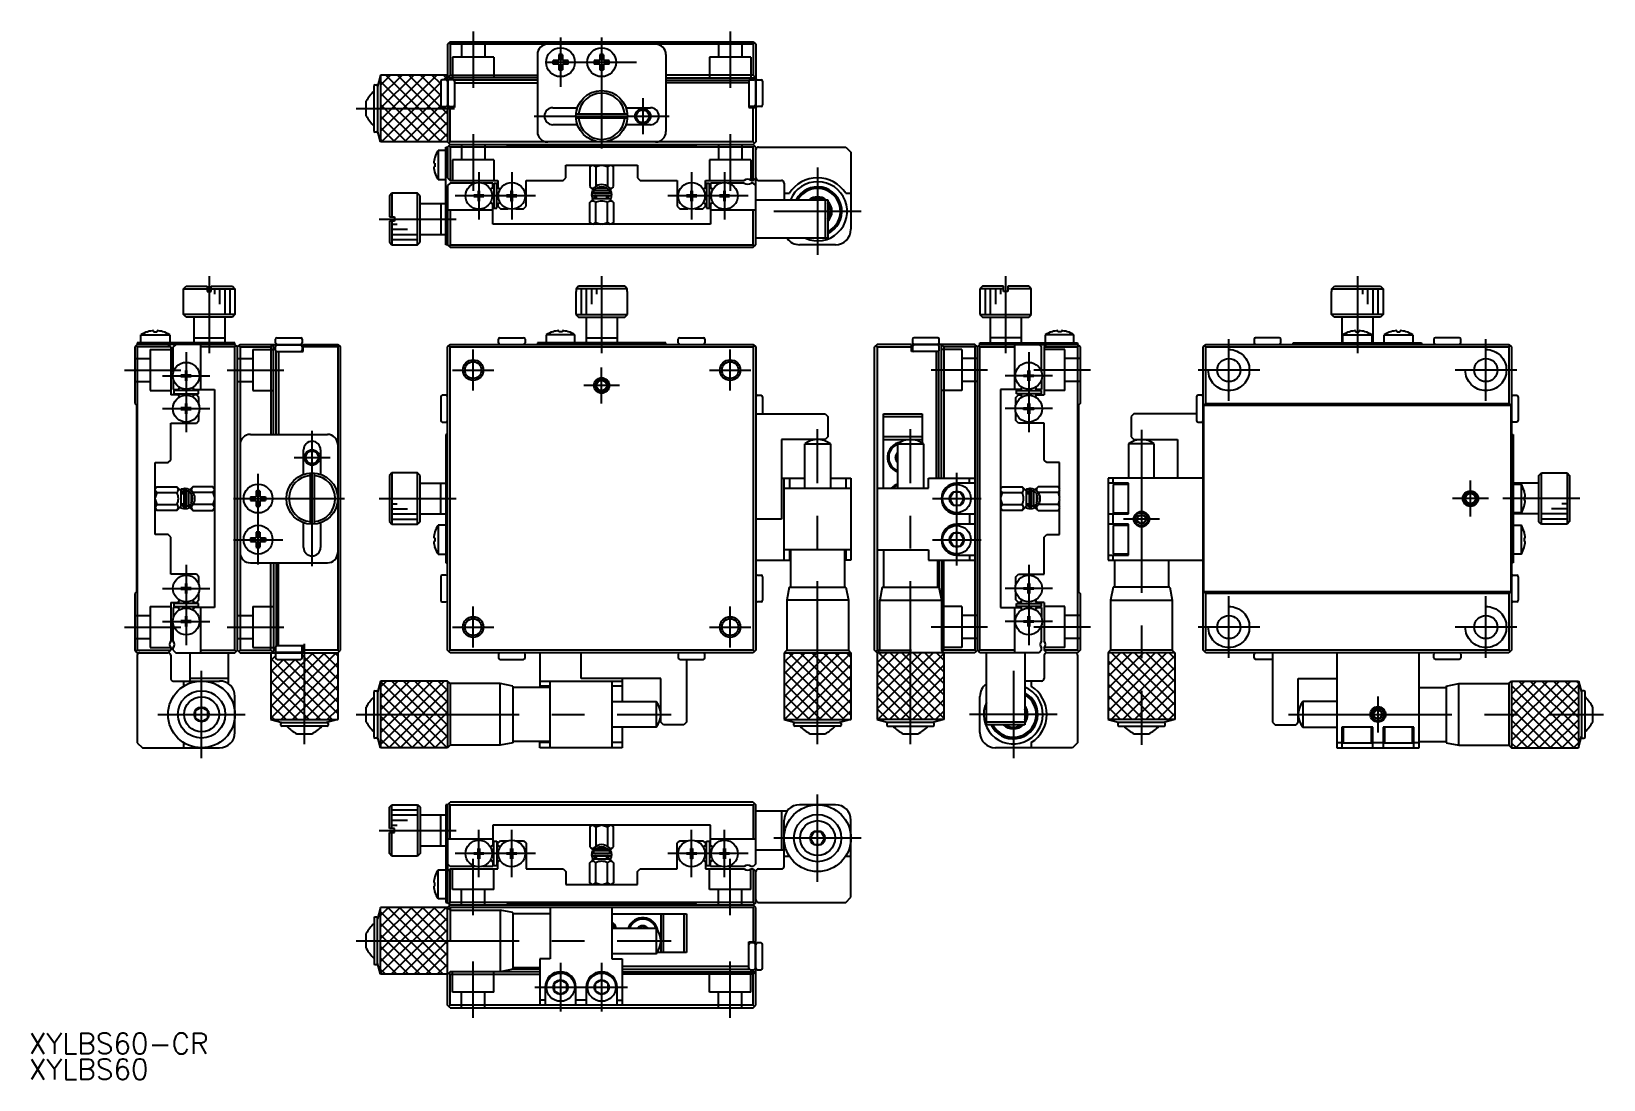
# Model space of a CAD drawing. Extents: x 1 to 306, y 0 to 204.
import ezdxf

# ---------------------------------------------------------------- set-up
doc = ezdxf.new("R2010")
doc.units = 0
doc.linetypes.add('CENTER', pattern=[50.8, 31.75, -6.35, 6.35, -6.35])
doc.linetypes.add('DASHED', pattern=[19.05, 12.7, -6.35])
doc.layers.get('0').update_dxf_attribs({"linetype": 'CONTINUOUS'})
doc.layers.add('CENTER', color=1, linetype='CENTER')
doc.styles.get("Standard").update_dxf_attribs({"font": 'txt.shx', "height": 3, "bigfont": 'bigfont.shx'})

# ---------------------------------------------------------------- blocks, each defined once
blk = doc.blocks.new('*U5')
at = {"color": 7, "linetype": 'CONTINUOUS'}
blk.add_text('XYLBS60-CR', height=4, dxfattribs=at).set_placement((0, 5))
blk = doc.blocks.new('*U6')
at = {"color": 7, "linetype": 'CONTINUOUS'}
blk.add_text('XYLBS60', height=4, dxfattribs=at).set_placement((0, 0))

msp = doc.modelspace()

# ---------------------------------------------------------------- linework, layer by layer
at = {"color": 7, "linetype": 'CONTINUOUS'}
for p, q in [((81.95, 201.95), (81.45, 201.45)), ((81.95, 201.95), (140.95, 201.95)), ((140.95, 201.95), (141.45, 201.45)), ((81.45, 201.45), (81.45, 182.45)), ((81.95, 201.45), (81.7, 201.7)), ((140.95, 201.45), (81.95, 201.45)), ((81.95, 201.45), (81.95, 195.45)), ((98.95, 199.45), (98.95, 184.45)), ((103.1, 199.41), (103.1, 198.3)), ((103.8, 199.41), (103.8, 198.3)), ((111.1, 199.41), (111.1, 198.3)), ((111.8, 199.41), (111.8, 198.3)), ((123.95, 199.45), (123.95, 184.45)), ((140.95, 201.45), (141.2, 201.7)), ((140.95, 201.45), (140.95, 195.45)), ((141.45, 201.45), (141.45, 189.45)), ((103.1, 198.3), (101.99, 198.3)), ((103.1, 197.6), (101.99, 197.6)), ((103.1, 197.6), (103.1, 196.49)), ((104.91, 198.3), (103.8, 198.3)), ((104.91, 197.6), (103.8, 197.6)), ((103.8, 197.6), (103.8, 196.49)), ((111.1, 198.3), (109.99, 198.3)), ((111.1, 197.6), (109.99, 197.6)), ((111.1, 197.6), (111.1, 196.49)), ((112.91, 198.3), (111.8, 198.3)), ((112.91, 197.6), (111.8, 197.6)), ((111.8, 197.6), (111.8, 196.49)), ((67.16, 184.55), (67.16, 193.35)), ((67.36, 193.55), (67.66, 193.55)), ((68.45, 195.45), (67.86, 193.25)), ((67.86, 193.35), (67.86, 184.55)), ((81.45, 195.45), (68.45, 195.45)), ((68.45, 195.45), (68.45, 182.45)), ((80.15, 194.25), (80.15, 189.65)), ((81.15, 194.55), (80.45, 194.55)), ((81.95, 195.45), (81.45, 194.95)), ((98.95, 194.95), (81.45, 194.95)), ((81.45, 193.5), (81.55, 193.5)), ((81.45, 193.37), (81.55, 193.37)), ((81.55, 194.25), (81.55, 189.65)), ((82.55, 194.55), (81.85, 194.55)), ((81.95, 195.45), (98.95, 195.45)), ((98.95, 194.45), (82.85, 194.45)), ((82.85, 194.45), (82.85, 189.15)), ((82.85, 193.95), (98.95, 193.95)), ((140.95, 195.45), (123.95, 195.45)), ((123.95, 194.95), (141.45, 194.95)), ((123.95, 194.45), (140.05, 194.45)), ((140.05, 193.95), (123.95, 193.95)), ((140.05, 194.45), (140.05, 189.15)), ((140.35, 194.55), (141.05, 194.55)), ((140.95, 195.45), (141.45, 194.95)), ((141.35, 194.25), (141.35, 189.65)), ((141.45, 193.5), (141.35, 193.5)), ((141.45, 193.37), (141.35, 193.37)), ((141.75, 194.55), (142.45, 194.55)), ((142.75, 194.25), (142.75, 189.65)), ((65.65, 187.5), (65.65, 190.39)), ((81.45, 191.95), (81.55, 191.95)), ((81.45, 190.53), (81.55, 190.53)), ((81.45, 190.4), (81.55, 190.4)), ((81.45, 189.95), (81.55, 189.95)), ((141.45, 191.95), (141.35, 191.95)), ((141.45, 190.53), (141.35, 190.53)), ((141.45, 190.4), (141.35, 190.4)), ((141.45, 189.95), (141.35, 189.95)), ((80.45, 189.35), (81.15, 189.35)), ((81.45, 189.45), (81.63, 189.45)), ((82.85, 189.15), (81.45, 189.15)), ((81.85, 189.35), (82.55, 189.35)), ((81.95, 182.45), (81.95, 189.15)), ((82.77, 189.45), (82.85, 189.45)), ((101.95, 189.1), (106.73, 189.1)), ((116.43, 187.85), (106.47, 187.85)), ((116.43, 187.05), (106.47, 187.05)), ((116.17, 189.1), (120.95, 189.1)), ((140.13, 189.45), (140.05, 189.45)), ((140.05, 189.15), (141.45, 189.15)), ((141.05, 189.35), (140.35, 189.35)), ((140.95, 182.45), (140.95, 189.15)), ((141.45, 189.45), (141.27, 189.45)), ((141.45, 189.15), (141.45, 182.45)), ((142.45, 189.35), (141.75, 189.35)), ((67.66, 184.35), (67.36, 184.35)), ((68.45, 182.45), (67.86, 184.65)), ((106.73, 185.8), (101.95, 185.8)), ((120.95, 185.8), (116.17, 185.8)), ((81.45, 182.45), (68.45, 182.45)), ((81.15, 180.75), (79.61, 180.75)), ((79.61, 180.75), (79.61, 175.15)), ((81.15, 162.45), (81.15, 181.45)), ((81.15, 181.45), (81.45, 181.45)), ((81.45, 182.45), (81.95, 181.95)), ((81.95, 181.95), (81.45, 181.45)), ((81.45, 181.45), (81.45, 175.45)), ((81.95, 182.45), (81.7, 182.2)), ((81.95, 181.45), (81.7, 181.7)), ((140.95, 182.45), (81.95, 182.45)), ((81.95, 181.95), (140.95, 181.95)), ((140.95, 181.45), (81.95, 181.45)), ((81.95, 181.45), (81.95, 174.95)), ((93.3, 181.6), (92.95, 181.95)), ((129.6, 181.6), (93.3, 181.6)), ((129.95, 181.95), (129.6, 181.6)), ((141.45, 182.45), (140.95, 181.95)), ((140.95, 182.45), (141.2, 182.2)), ((141.45, 181.45), (140.95, 181.95)), ((140.95, 181.45), (141.2, 181.7)), ((140.95, 174.95), (140.95, 181.45)), ((141.45, 162.45), (141.45, 181.45)), ((141.95, 181.45), (158.95, 181.45)), ((158.95, 181.45), (159.95, 180.45)), ((78.78, 178.3), (78.98, 178.3)), ((78.98, 177.6), (78.78, 177.6)), ((78.98, 179.45), (78.98, 179.41)), ((78.98, 178.3), (78.98, 177.6)), ((104.45, 175.45), (104.45, 177.95)), ((104.45, 177.95), (118.45, 177.95)), ((109.44, 177.95), (109.14, 177.65)), ((109.14, 177.65), (109.62, 177.95)), ((109.14, 177.65), (109.14, 173.76)), ((109.82, 177.95), (110.3, 177.65)), ((110.3, 177.65), (111.26, 177.95)), ((110.3, 177.65), (110.3, 173.79)), ((111.64, 177.95), (112.61, 177.65)), ((112.61, 177.65), (113.09, 177.95)), ((112.61, 177.65), (112.61, 173.79)), ((113.28, 177.95), (113.76, 177.65)), ((113.76, 177.65), (113.46, 177.95)), ((113.76, 173.76), (113.76, 177.65)), ((118.45, 177.95), (118.45, 175.45)), ((159.95, 180.45), (159.95, 165.45)), ((78.98, 176.45), (78.98, 176.49)), ((79.61, 175.15), (81.15, 175.15)), ((81.45, 175.45), (81.95, 174.95)), ((81.95, 174.45), (81.45, 173.95)), ((81.95, 174.95), (91.25, 174.95)), ((86.84, 174.45), (81.95, 174.45)), ((90.25, 174.45), (88.26, 174.45)), ((90.25, 173.5), (90.25, 174.45)), ((91.05, 174.35), (90.45, 174.35)), ((90.45, 174.35), (90.45, 169.55)), ((91.05, 169.55), (91.05, 174.35)), ((91.25, 174.95), (91.25, 173.5)), ((96.75, 169.95), (96.75, 174.95)), ((96.75, 174.95), (103.95, 174.95)), ((103.95, 174.95), (104.45, 175.45)), ((118.45, 175.45), (118.95, 174.95)), ((118.95, 174.95), (126.15, 174.95)), ((126.15, 174.95), (126.15, 169.95)), ((131.65, 173.5), (131.65, 174.95)), ((131.65, 174.95), (139.19, 174.95)), ((132.45, 174.35), (131.85, 174.35)), ((131.85, 174.35), (131.85, 169.55)), ((132.45, 169.55), (132.45, 174.35)), ((134.64, 174.45), (132.65, 174.45)), ((132.65, 174.45), (132.65, 173.5)), ((139.19, 174.45), (136.06, 174.45)), ((140.51, 174.95), (140.95, 174.95)), ((140.95, 174.45), (140.51, 174.45)), ((140.95, 174.95), (141.45, 175.45)), ((141.45, 173.95), (140.95, 174.45)), ((141.95, 174.95), (146.45, 174.95)), ((146.95, 174.45), (146.95, 171.2)), ((70.65, 172.45), (70.15, 171.95)), ((70.15, 171.95), (70.15, 167.85)), ((70.65, 172.45), (70.65, 167.85)), ((75.65, 172.45), (70.65, 172.45)), ((75.65, 162.45), (75.65, 172.45)), ((76.15, 171.95), (75.65, 172.45)), ((76.15, 162.95), (76.15, 171.95)), ((81.45, 173.95), (81.45, 162.45)), ((87.35, 172.09), (86.55, 172.09)), ((86.55, 172.09), (86.55, 171.8)), ((86.55, 171.8), (87.35, 171.8)), ((87.08, 172.09), (87.08, 171.8)), ((87.7, 172.95), (87.41, 172.95)), ((87.41, 172.95), (87.41, 172.15)), ((87.7, 172.42), (87.41, 172.42)), ((87.41, 171.74), (87.41, 170.95)), ((87.41, 171.48), (87.7, 171.48)), ((87.7, 172.15), (87.7, 172.95)), ((87.7, 170.95), (87.7, 171.74)), ((88.55, 172.09), (87.76, 172.09)), ((87.76, 171.8), (88.55, 171.8)), ((88.02, 171.8), (88.02, 172.09)), ((88.55, 171.8), (88.55, 172.09)), ((90.25, 173.5), (90.03, 173.37)), ((91.25, 173.5), (91.55, 173.33)), ((93.75, 172.09), (92.95, 172.09)), ((92.95, 172.09), (92.95, 171.8)), ((92.95, 171.8), (93.75, 171.8)), ((93.48, 172.09), (93.48, 171.8)), ((94.1, 172.95), (93.81, 172.95)), ((93.81, 172.95), (93.81, 172.15)), ((94.1, 172.42), (93.81, 172.42)), ((93.81, 171.74), (93.81, 170.95)), ((93.81, 171.48), (94.1, 171.48)), ((94.1, 172.15), (94.1, 172.95)), ((94.1, 170.95), (94.1, 171.74)), ((94.95, 172.09), (94.16, 172.09)), ((94.16, 171.8), (94.95, 171.8)), ((94.42, 171.8), (94.42, 172.09)), ((94.95, 171.8), (94.95, 172.09)), ((109.14, 173.76), (109.74, 173.16)), ((109.14, 170.64), (109.95, 171.45)), ((109.5, 172.18), (109.61, 171.67)), ((109.61, 171.79), (109.6, 171.75)), ((109.6, 171.75), (109.6, 171.72)), ((109.6, 171.72), (109.61, 171.68)), ((109.62, 171.86), (109.61, 171.82)), ((109.61, 171.82), (109.61, 171.79)), ((109.61, 171.68), (109.61, 171.65)), ((109.61, 171.65), (109.61, 171.61)), ((109.61, 171.61), (109.62, 171.58)), ((109.63, 171.93), (109.62, 171.89)), ((109.62, 171.89), (109.62, 171.86)), ((109.62, 171.58), (109.63, 171.54)), ((109.64, 171.96), (109.63, 171.93)), ((109.63, 171.54), (109.65, 171.47)), ((109.66, 172), (109.64, 171.96)), ((109.65, 171.47), (109.66, 171.44)), ((109.66, 172.01), (109.66, 172)), ((109.66, 171.44), (109.66, 171.44)), ((109.66, 171.44), (109.67, 171.44)), ((109.76, 171.26), (109.66, 171.44)), ((109.67, 171.44), (109.67, 171.44)), ((109.67, 171.44), (109.68, 171.44)), ((109.68, 171.44), (109.68, 171.44)), ((109.68, 171.44), (109.69, 171.44)), ((109.69, 171.44), (109.7, 171.44)), ((109.7, 171.44), (109.71, 171.44)), ((109.71, 171.44), (109.72, 171.44)), ((109.72, 171.44), (109.74, 171.45)), ((113.18, 172.45), (109.73, 172.45)), ((109.73, 172), (113.18, 172)), ((109.74, 171.45), (109.75, 171.45)), ((109.75, 171.45), (109.76, 171.46)), ((109.76, 171.46), (109.8, 171.47)), ((109.8, 171.47), (109.83, 171.48)), ((109.83, 171.48), (109.87, 171.5)), ((109.87, 171.5), (109.9, 171.51)), ((109.9, 171.51), (109.94, 171.53)), ((109.94, 171.53), (109.97, 171.54)), ((109.95, 172.95), (110.45, 173.45)), ((109.95, 172.45), (109.95, 172.95)), ((112.95, 172.95), (109.95, 172.95)), ((109.95, 172.45), (112.95, 172.45)), ((109.95, 171.45), (112.95, 171.45)), ((109.97, 171.54), (110, 171.56)), ((110, 171.56), (110.01, 171.57)), ((110.01, 171.57), (110.02, 171.57)), ((110.02, 171.57), (110.04, 171.58)), ((110.02, 171.57), (110.02, 171.57)), ((110.04, 171.58), (110.05, 171.59)), ((110.05, 171.59), (110.06, 171.6)), ((110.05, 171.59), (110.05, 171.59)), ((110.06, 171.6), (110.07, 171.61)), ((110.07, 171.61), (110.07, 171.61)), ((110.07, 171.61), (110.08, 171.61)), ((110.08, 171.61), (110.08, 171.62)), ((110.17, 171.45), (110.08, 171.62)), ((110.45, 171.95), (110.17, 171.95)), ((110.45, 173.45), (112.45, 173.45)), ((110.45, 171.45), (110.45, 172)), ((112.45, 173.45), (112.95, 172.95)), ((112.45, 171.45), (112.45, 172)), ((112.45, 171.95), (112.73, 171.95)), ((112.74, 171.45), (112.94, 172)), ((112.95, 172.95), (112.95, 172.45)), ((112.95, 171.45), (113.76, 170.64)), ((113.16, 173.16), (113.76, 173.76)), ((128.75, 172.09), (127.95, 172.09)), ((127.95, 172.09), (127.95, 171.8)), ((127.95, 171.8), (128.75, 171.8)), ((128.48, 172.09), (128.48, 171.8)), ((129.1, 172.95), (128.81, 172.95)), ((128.81, 172.95), (128.81, 172.15)), ((129.1, 172.42), (128.81, 172.42)), ((128.81, 171.74), (128.81, 170.95)), ((128.81, 171.48), (129.1, 171.48)), ((129.1, 172.15), (129.1, 172.95)), ((129.1, 170.95), (129.1, 171.74)), ((129.95, 172.09), (129.16, 172.09)), ((129.16, 171.8), (129.95, 171.8)), ((129.42, 171.8), (129.42, 172.09)), ((129.95, 171.8), (129.95, 172.09)), ((131.65, 173.5), (131.43, 173.37)), ((132.65, 173.5), (132.95, 173.33)), ((135.15, 172.09), (134.35, 172.09)), ((134.35, 172.09), (134.35, 171.8)), ((134.35, 171.8), (135.15, 171.8)), ((134.88, 172.09), (134.88, 171.8)), ((135.5, 172.95), (135.21, 172.95)), ((135.21, 172.95), (135.21, 172.15)), ((135.5, 172.42), (135.21, 172.42)), ((135.21, 171.74), (135.21, 170.95)), ((135.21, 171.48), (135.5, 171.48)), ((135.5, 172.15), (135.5, 172.95)), ((135.5, 170.95), (135.5, 171.74)), ((136.35, 172.09), (135.56, 172.09)), ((135.56, 171.8), (136.35, 171.8)), ((135.82, 171.8), (135.82, 172.09)), ((136.35, 171.8), (136.35, 172.09)), ((146.95, 172.45), (147.97, 172.45)), ((158.93, 172.45), (159.95, 172.45)), ((76.15, 170.45), (81.15, 170.45)), ((80.15, 170.45), (80.15, 164.45)), ((90.25, 169.15), (81.45, 169.15)), ((81.95, 169.15), (81.95, 162.45)), ((87.41, 170.95), (87.7, 170.95)), ((90.25, 170.4), (90.03, 170.53)), ((90.25, 166.45), (90.25, 170.4)), ((90.45, 169.55), (91.05, 169.55)), ((91.25, 170.4), (91.55, 170.57)), ((91.25, 170.4), (91.25, 169.95)), ((91.25, 169.95), (91.75, 169.45)), ((91.75, 169.45), (93.24, 169.45)), ((93.81, 170.95), (94.1, 170.95)), ((94.66, 169.45), (96.25, 169.45)), ((96.25, 169.45), (96.75, 169.95)), ((109.14, 166.75), (109.14, 170.64)), ((110.3, 166.75), (110.3, 170.64)), ((112.61, 166.75), (112.61, 170.64)), ((113.76, 170.64), (113.76, 166.75)), ((126.15, 169.95), (126.65, 169.45)), ((126.65, 169.45), (128.24, 169.45)), ((128.81, 170.95), (129.1, 170.95)), ((129.66, 169.45), (131.15, 169.45)), ((131.15, 169.45), (131.65, 169.95)), ((131.65, 170.4), (131.43, 170.53)), ((131.65, 169.95), (131.65, 170.4)), ((131.85, 169.55), (132.45, 169.55)), ((132.65, 170.4), (132.95, 170.57)), ((132.65, 170.4), (132.65, 166.45)), ((141.45, 169.15), (132.65, 169.15)), ((135.21, 170.95), (135.5, 170.95)), ((140.95, 162.45), (140.95, 169.15)), ((141.45, 171.2), (155.45, 171.2)), ((154.95, 171.2), (154.95, 163.7)), ((155.45, 171.2), (155.45, 163.7)), ((70.15, 167.85), (71.15, 167.85)), ((71.15, 167.05), (70.15, 167.05)), ((70.15, 167.05), (70.15, 162.95)), ((70.65, 167.05), (70.65, 162.45)), ((71.15, 167.85), (71.15, 167.05)), ((132.65, 166.45), (90.25, 166.45)), ((109.44, 166.45), (109.14, 166.75)), ((109.14, 166.75), (109.62, 166.45)), ((109.82, 166.45), (110.3, 166.75)), ((110.3, 166.75), (111.26, 166.45)), ((111.64, 166.45), (112.61, 166.75)), ((112.61, 166.75), (113.09, 166.45)), ((113.28, 166.45), (113.76, 166.75)), ((113.76, 166.75), (113.46, 166.45)), ((70.15, 162.95), (70.65, 162.45)), ((70.65, 162.45), (75.65, 162.45)), ((75.65, 162.45), (76.15, 162.95)), ((76.15, 164.45), (81.15, 164.45)), ((81.45, 162.45), (81.15, 162.45)), ((81.45, 162.45), (81.95, 161.95)), ((81.95, 162.45), (81.7, 162.2)), ((81.95, 162.45), (140.95, 162.45)), ((140.95, 161.95), (141.45, 162.45)), ((140.95, 162.45), (141.2, 162.2)), ((155.45, 163.7), (141.45, 163.7)), ((156.95, 162.45), (149.95, 162.45)), ((81.95, 161.95), (140.95, 161.95)), ((30.11, 153.85), (30.61, 154.35)), ((30.11, 153.85), (34.71, 153.85)), ((30.11, 148.85), (30.11, 153.85)), ((30.61, 154.35), (34.71, 154.35)), ((34.71, 154.35), (34.71, 153.35)), ((34.71, 153.35), (35.51, 153.35)), ((35.51, 153.35), (35.51, 154.35)), ((35.51, 154.35), (39.61, 154.35)), ((35.51, 153.85), (40.11, 153.85)), ((39.61, 154.35), (40.11, 153.85)), ((40.11, 153.85), (40.11, 148.85)), ((106.47, 153.35), (106.45, 153.35)), ((106.45, 153.35), (106.45, 148.85)), ((106.97, 154.35), (106.47, 153.85)), ((116.43, 153.85), (106.47, 153.85)), ((106.47, 153.85), (106.47, 153.35)), ((115.93, 154.35), (106.97, 154.35)), ((116.43, 153.85), (115.93, 154.35)), ((116.43, 153.35), (116.43, 153.85)), ((116.45, 153.35), (116.43, 153.35)), ((116.45, 148.85), (116.45, 153.35)), ((185.54, 154.35), (185.04, 153.85)), ((189.64, 153.85), (185.04, 153.85)), ((185.04, 153.85), (185.04, 148.85)), ((189.64, 154.35), (185.54, 154.35)), ((189.64, 153.35), (189.64, 154.35)), ((190.44, 153.35), (189.64, 153.35)), ((194.54, 154.35), (190.44, 154.35)), ((190.44, 154.35), (190.44, 153.35)), ((195.04, 153.85), (190.44, 153.85)), ((195.04, 153.85), (194.54, 154.35)), ((195.04, 148.85), (195.04, 153.85)), ((253.47, 148.85), (253.47, 153.35)), ((253.47, 153.35), (253.49, 153.35)), ((253.49, 153.85), (253.99, 154.35)), ((253.49, 153.85), (263.46, 153.85)), ((253.49, 153.35), (253.49, 153.85)), ((253.99, 154.35), (262.95, 154.35)), ((262.95, 154.35), (263.46, 153.85)), ((263.46, 153.85), (263.46, 153.35)), ((263.46, 153.35), (263.47, 153.35)), ((263.47, 153.35), (263.47, 148.85)), ((40.11, 148.85), (30.11, 148.85)), ((30.61, 148.35), (30.11, 148.85)), ((39.61, 148.35), (30.61, 148.35)), ((32.11, 148.35), (32.11, 143.35)), ((38.11, 148.35), (38.11, 143.35)), ((40.11, 148.85), (39.61, 148.35)), ((106.45, 148.85), (116.45, 148.85)), ((106.45, 148.85), (106.95, 148.35)), ((106.95, 148.35), (115.95, 148.35)), ((108.45, 148.35), (108.45, 143.35)), ((114.45, 148.35), (114.45, 143.35)), ((115.95, 148.35), (116.45, 148.85)), ((185.04, 148.85), (195.04, 148.85)), ((185.04, 148.85), (185.54, 148.35)), ((185.54, 148.35), (194.54, 148.35)), ((187.04, 148.35), (187.04, 143.35)), ((193.04, 148.35), (193.04, 143.35)), ((194.54, 148.35), (195.04, 148.85)), ((263.47, 148.85), (253.47, 148.85)), ((253.97, 148.35), (253.47, 148.85)), ((262.97, 148.35), (253.97, 148.35)), ((255.47, 148.35), (255.47, 143.35)), ((261.47, 148.35), (261.47, 143.35)), ((263.47, 148.85), (262.97, 148.35)), ((21.81, 143.35), (21.81, 144.89)), ((21.81, 144.89), (27.41, 144.89)), ((23.11, 145.52), (23.15, 145.52)), ((24.26, 145.72), (24.26, 145.52)), ((24.26, 145.52), (24.96, 145.52)), ((24.96, 145.52), (24.96, 145.72)), ((26.11, 145.52), (26.07, 145.52)), ((27.41, 144.89), (27.41, 143.35)), ((32.11, 144.35), (38.11, 144.35)), ((48.01, 143.35), (48.01, 144.05)), ((48.31, 144.35), (52.91, 144.35)), ((53.21, 144.05), (53.21, 143.35)), ((91.35, 143.35), (91.35, 144.05)), ((91.65, 144.35), (96.25, 144.35)), ((96.55, 144.05), (96.55, 143.35)), ((106.25, 144.89), (100.65, 144.89)), ((100.65, 144.89), (100.65, 143.35)), ((101.95, 145.52), (101.99, 145.52)), ((103.1, 145.52), (103.1, 145.72)), ((103.8, 145.52), (103.1, 145.52)), ((103.8, 145.72), (103.8, 145.52)), ((104.95, 145.52), (104.91, 145.52)), ((106.25, 143.35), (106.25, 144.89)), ((108.45, 144.35), (114.45, 144.35)), ((126.35, 143.35), (126.35, 144.05)), ((126.65, 144.35), (131.25, 144.35)), ((131.55, 144.05), (131.55, 143.35)), ((171.94, 144.05), (171.94, 143.35)), ((176.84, 144.35), (172.24, 144.35)), ((177.14, 143.35), (177.14, 144.05)), ((193.04, 144.35), (187.04, 144.35)), ((203.34, 144.89), (197.74, 144.89)), ((197.74, 144.89), (197.74, 143.35)), ((199.04, 145.52), (199.08, 145.52)), ((200.19, 145.52), (200.19, 145.72)), ((200.89, 145.52), (200.19, 145.52)), ((200.89, 145.72), (200.89, 145.52)), ((202.04, 145.52), (202, 145.52)), ((203.34, 143.35), (203.34, 144.89)), ((238.37, 144.05), (238.37, 143.35)), ((243.27, 144.35), (238.67, 144.35)), ((243.57, 143.35), (243.57, 144.05)), ((255.67, 144.35), (255.47, 144.35)), ((255.67, 143.35), (255.67, 144.89)), ((255.67, 144.89), (261.27, 144.89)), ((256.97, 145.52), (257.01, 145.52)), ((258.12, 145.72), (258.12, 145.52)), ((258.12, 145.52), (258.82, 145.52)), ((258.82, 145.52), (258.82, 145.72)), ((259.97, 145.52), (259.93, 145.52)), ((261.27, 144.89), (261.27, 143.35)), ((261.47, 144.35), (261.27, 144.35)), ((263.67, 143.35), (263.67, 144.89)), ((263.67, 144.89), (269.27, 144.89)), ((264.97, 145.52), (265.01, 145.52)), ((266.12, 145.72), (266.12, 145.52)), ((266.12, 145.52), (266.82, 145.52)), ((266.82, 145.52), (266.82, 145.72)), ((267.97, 145.52), (267.93, 145.52)), ((269.27, 144.89), (269.27, 143.35)), ((273.37, 144.05), (273.37, 143.35)), ((278.27, 144.35), (273.67, 144.35)), ((278.57, 143.35), (278.57, 144.05)), ((21.11, 143.05), (20.61, 142.55)), ((20.61, 142.55), (20.61, 131.55)), ((21.11, 142.55), (20.86, 142.8)), ((40.11, 143.35), (21.11, 143.35)), ((21.11, 143.35), (21.11, 143.05)), ((40.11, 143.05), (21.11, 143.05)), ((27.61, 142.55), (21.11, 142.55)), ((21.11, 142.55), (21.11, 83.55)), ((27.61, 142.55), (27.11, 143.05)), ((27.61, 142.55), (27.61, 133.25)), ((28.61, 143.05), (28.11, 142.55)), ((28.11, 137.66), (28.11, 142.55)), ((33.41, 143.05), (33.41, 134.25)), ((40.11, 142.55), (33.41, 142.55)), ((40.11, 143.05), (40.11, 143.35)), ((40.61, 142.55), (40.11, 143.05)), ((40.11, 142.55), (40.36, 142.8)), ((40.11, 83.55), (40.11, 142.55)), ((40.61, 142.55), (41.11, 143.05)), ((40.61, 83.55), (40.61, 142.55)), ((41.11, 142.55), (40.86, 142.8)), ((41.11, 143.05), (53.11, 143.05)), ((41.11, 142.55), (47.11, 142.55)), ((41.11, 142.55), (41.11, 83.55)), ((47.11, 142.55), (47.61, 143.05)), ((47.11, 142.55), (47.11, 125.55)), ((47.61, 125.55), (47.61, 143.05)), ((48.01, 141.95), (48.01, 142.65)), ((48.11, 125.55), (48.11, 141.65)), ((48.11, 141.65), (53.41, 141.65)), ((48.31, 142.95), (52.91, 142.95)), ((48.61, 141.65), (48.61, 125.55)), ((49.06, 143.05), (49.06, 142.95)), ((49.19, 143.05), (49.19, 142.95)), ((50.61, 143.05), (50.61, 142.95)), ((52.03, 143.05), (52.03, 142.95)), ((52.16, 143.05), (52.16, 142.95)), ((52.61, 143.05), (52.61, 142.95)), ((53.11, 143.05), (53.11, 142.87)), ((53.11, 141.72), (53.11, 141.65)), ((53.21, 142.65), (53.21, 141.95)), ((53.41, 141.65), (53.41, 143.05)), ((53.41, 143.05), (60.11, 143.05)), ((60.11, 142.55), (53.41, 142.55)), ((60.11, 143.05), (60.61, 142.55)), ((60.11, 142.55), (60.36, 142.8)), ((60.11, 142.55), (60.11, 83.55)), ((60.61, 83.55), (60.61, 142.55)), ((81.45, 142.55), (81.95, 143.05)), ((81.45, 83.55), (81.45, 142.55)), ((81.95, 142.55), (81.7, 142.8)), ((81.95, 143.05), (140.95, 143.05)), ((81.95, 83.55), (81.95, 142.55)), ((81.95, 142.55), (140.95, 142.55)), ((123.95, 143.35), (98.95, 143.35)), ((98.95, 143.35), (98.95, 143.05)), ((123.95, 143.05), (123.95, 143.35)), ((140.95, 143.05), (141.45, 142.55)), ((140.95, 142.55), (141.2, 142.8)), ((140.95, 142.55), (140.95, 83.55)), ((141.45, 142.55), (141.45, 83.55)), ((165.04, 143.05), (164.54, 142.55)), ((164.54, 83.55), (164.54, 142.55)), ((165.04, 142.55), (164.79, 142.8)), ((171.74, 143.05), (165.04, 143.05)), ((165.04, 142.55), (171.74, 142.55)), ((165.04, 142.55), (165.04, 83.55)), ((171.74, 141.65), (171.74, 143.05)), ((177.04, 141.65), (171.74, 141.65)), ((171.94, 142.65), (171.94, 141.95)), ((184.04, 143.05), (172.04, 143.05)), ((172.04, 143.05), (172.04, 142.87)), ((172.04, 141.72), (172.04, 141.65)), ((176.84, 142.95), (172.24, 142.95)), ((172.54, 143.05), (172.54, 142.95)), ((172.99, 143.05), (172.99, 142.95)), ((173.12, 143.05), (173.12, 142.95)), ((174.54, 143.05), (174.54, 142.95)), ((175.96, 143.05), (175.96, 142.95)), ((176.09, 143.05), (176.09, 142.95)), ((176.54, 141.65), (176.54, 117.05)), ((177.04, 117.05), (177.04, 141.65)), ((177.14, 141.95), (177.14, 142.65)), ((177.54, 117.05), (177.54, 143.05)), ((178.04, 142.55), (177.54, 143.05)), ((184.04, 142.55), (178.04, 142.55)), ((178.04, 142.55), (178.04, 117.05)), ((184.54, 142.55), (184.04, 143.05)), ((184.04, 142.55), (184.29, 142.8)), ((184.04, 142.55), (184.04, 83.55)), ((184.54, 142.55), (185.04, 143.05)), ((184.54, 83.55), (184.54, 142.55)), ((185.04, 142.55), (184.79, 142.8)), ((185.04, 143.05), (185.04, 143.35)), ((185.04, 143.35), (204.04, 143.35)), ((185.04, 143.05), (204.04, 143.05)), ((185.04, 83.55), (185.04, 142.55)), ((185.04, 142.55), (191.74, 142.55)), ((191.74, 143.05), (191.74, 134.25)), ((196.54, 143.05), (197.04, 142.55)), ((197.04, 137.66), (197.04, 142.55)), ((197.54, 142.55), (198.04, 143.05)), ((197.54, 142.55), (197.54, 133.25)), ((197.54, 142.55), (204.04, 142.55)), ((204.04, 143.35), (204.04, 143.05)), ((204.04, 143.05), (204.54, 142.55)), ((204.04, 142.55), (204.29, 142.8)), ((204.04, 142.55), (204.04, 83.55)), ((204.54, 142.55), (204.54, 131.55)), ((228.47, 142.55), (228.97, 143.05)), ((228.47, 83.55), (228.47, 142.55)), ((228.97, 142.55), (228.72, 142.8)), ((228.97, 143.05), (287.97, 143.05)), ((228.97, 131.55), (228.97, 142.55)), ((228.97, 142.55), (287.97, 142.55)), ((245.97, 143.05), (245.97, 143.35)), ((245.97, 143.35), (270.97, 143.35)), ((270.97, 143.35), (270.97, 143.05)), ((287.97, 143.05), (288.47, 142.55)), ((287.97, 142.55), (288.22, 142.8)), ((287.97, 142.55), (287.97, 131.55)), ((288.47, 142.55), (288.47, 83.55)), ((30.75, 137.95), (30.46, 137.95)), ((30.46, 137.95), (30.46, 137.15)), ((30.75, 137.15), (30.75, 137.95)), ((194.4, 137.95), (194.69, 137.95)), ((194.4, 137.15), (194.4, 137.95)), ((194.69, 137.95), (194.69, 137.15)), ((28.11, 136.23), (28.11, 134.25)), ((30.4, 137.09), (29.61, 137.09)), ((29.61, 137.09), (29.61, 136.8)), ((29.61, 136.8), (30.4, 136.8)), ((30.14, 137.09), (30.14, 136.8)), ((30.75, 137.42), (30.46, 137.42)), ((30.46, 136.74), (30.46, 135.95)), ((30.46, 136.48), (30.75, 136.48)), ((30.46, 135.95), (30.75, 135.95)), ((30.75, 135.95), (30.75, 136.74)), ((31.61, 137.09), (30.81, 137.09)), ((30.81, 136.8), (31.61, 136.8)), ((31.08, 136.8), (31.08, 137.09)), ((31.61, 136.8), (31.61, 137.09)), ((193.54, 136.8), (193.54, 137.09)), ((193.54, 137.09), (194.34, 137.09)), ((194.34, 136.8), (193.54, 136.8)), ((194.07, 136.8), (194.07, 137.09)), ((194.4, 137.42), (194.69, 137.42)), ((194.4, 135.95), (194.4, 136.74)), ((194.69, 136.48), (194.4, 136.48)), ((194.69, 135.95), (194.4, 135.95)), ((194.69, 136.74), (194.69, 135.95)), ((194.75, 137.09), (195.54, 137.09)), ((195.54, 136.8), (194.75, 136.8)), ((195.01, 137.09), (195.01, 136.8)), ((195.54, 137.09), (195.54, 136.8)), ((197.04, 136.23), (197.04, 134.25)), ((20.61, 131.55), (20.96, 131.2)), ((29.06, 133.25), (27.61, 133.25)), ((28.11, 134.25), (29.06, 134.25)), ((33.01, 134.05), (28.21, 134.05)), ((28.21, 134.05), (28.21, 133.45)), ((28.21, 133.45), (33.01, 133.45)), ((29.06, 134.25), (29.23, 134.54)), ((29.06, 133.25), (29.19, 133.02)), ((30.75, 131.55), (30.46, 131.55)), ((30.46, 131.55), (30.46, 130.75)), ((30.75, 130.75), (30.75, 131.55)), ((32.16, 134.25), (31.99, 134.54)), ((32.16, 133.25), (32.03, 133.02)), ((32.16, 134.25), (36.11, 134.25)), ((32.61, 133.25), (32.16, 133.25)), ((33.11, 132.75), (32.61, 133.25)), ((33.01, 133.45), (33.01, 134.05)), ((33.11, 131.26), (33.11, 132.75)), ((36.11, 134.25), (36.11, 91.85)), ((80.15, 132.85), (80.15, 128.25)), ((81.15, 133.15), (80.45, 133.15)), ((141.75, 133.15), (142.45, 133.15)), ((142.75, 132.85), (142.75, 129.55)), ((192.99, 134.25), (189.04, 134.25)), ((189.04, 134.25), (189.04, 91.85)), ((192.04, 132.75), (192.54, 133.25)), ((192.04, 131.26), (192.04, 132.75)), ((192.14, 134.05), (196.94, 134.05)), ((192.14, 133.45), (192.14, 134.05)), ((196.94, 133.45), (192.14, 133.45)), ((192.54, 133.25), (192.99, 133.25)), ((192.99, 134.25), (193.16, 134.54)), ((192.99, 133.25), (193.12, 133.02)), ((194.4, 131.55), (194.69, 131.55)), ((194.4, 130.75), (194.4, 131.55)), ((194.69, 131.55), (194.69, 130.75)), ((196.09, 134.25), (195.92, 134.54)), ((196.09, 133.25), (195.96, 133.02)), ((197.04, 134.25), (196.09, 134.25)), ((196.09, 133.25), (197.54, 133.25)), ((196.94, 134.05), (196.94, 133.45)), ((204.54, 131.55), (204.19, 131.2)), ((227.17, 132.85), (227.17, 128.25)), ((228.17, 133.15), (227.47, 133.15)), ((228.62, 131.2), (228.97, 131.55)), ((228.97, 131.55), (287.97, 131.55)), ((287.97, 131.55), (288.32, 131.2)), ((288.77, 133.15), (289.47, 133.15)), ((289.77, 132.85), (289.77, 128.25)), ((20.96, 131.2), (20.96, 94.9)), ((30.4, 130.69), (29.61, 130.69)), ((29.61, 130.69), (29.61, 130.4)), ((29.61, 130.4), (30.4, 130.4)), ((30.14, 130.69), (30.14, 130.4)), ((30.75, 131.02), (30.46, 131.02)), ((30.46, 130.34), (30.46, 129.55)), ((30.46, 130.08), (30.75, 130.08)), ((30.46, 129.55), (30.75, 129.55)), ((30.75, 129.55), (30.75, 130.34)), ((31.61, 130.69), (30.81, 130.69)), ((30.81, 130.4), (31.61, 130.4)), ((31.08, 130.4), (31.08, 130.69)), ((31.61, 130.4), (31.61, 130.69)), ((33.11, 128.25), (33.11, 129.83)), ((141.45, 129.55), (154.95, 129.55)), ((154.95, 129.55), (155.45, 129.05)), ((155.45, 129.05), (155.45, 125.05)), ((166.29, 115.05), (166.29, 129.55)), ((166.29, 129.55), (173.79, 129.55)), ((166.29, 129.05), (173.79, 129.05)), ((173.79, 129.55), (173.79, 123.85)), ((192.04, 128.25), (192.04, 129.83)), ((193.54, 130.4), (193.54, 130.69)), ((193.54, 130.69), (194.34, 130.69)), ((194.34, 130.4), (193.54, 130.4)), ((194.07, 130.4), (194.07, 130.69)), ((194.4, 131.02), (194.69, 131.02)), ((194.4, 129.55), (194.4, 130.34)), ((194.69, 130.08), (194.4, 130.08)), ((194.69, 129.55), (194.4, 129.55)), ((194.69, 130.34), (194.69, 129.55)), ((194.75, 130.69), (195.54, 130.69)), ((195.54, 130.4), (194.75, 130.4)), ((195.01, 130.69), (195.01, 130.4)), ((195.54, 130.69), (195.54, 130.4)), ((204.19, 131.2), (204.19, 94.9)), ((214.97, 129.55), (214.47, 129.05)), ((214.47, 129.05), (214.47, 125.05)), ((227.17, 129.55), (214.97, 129.55)), ((228.62, 131.2), (288.32, 131.2)), ((228.62, 94.9), (228.62, 131.2)), ((288.32, 131.2), (288.32, 94.9)), ((27.61, 120.55), (27.61, 127.75)), ((27.61, 127.75), (32.61, 127.75)), ((32.61, 127.75), (33.11, 128.25)), ((43.11, 125.55), (58.11, 125.55)), ((43.11, 125.55), (58.11, 125.55)), ((80.45, 127.95), (81.15, 127.95)), ((81.45, 125.55), (81.15, 125.55)), ((81.15, 125.55), (81.15, 100.55)), ((192.54, 127.75), (192.04, 128.25)), ((197.54, 127.75), (192.54, 127.75)), ((197.54, 120.55), (197.54, 127.75)), ((227.47, 127.95), (228.17, 127.95)), ((288.47, 125.55), (288.77, 125.55)), ((289.47, 127.95), (288.77, 127.95)), ((288.77, 125.55), (288.77, 100.55)), ((53.46, 117.77), (53.46, 122.55)), ((56.76, 122.55), (56.76, 117.77)), ((154.95, 124.55), (146.45, 124.55)), ((146.45, 124.55), (146.45, 109.05)), ((150.95, 123.67), (155.95, 123.67)), ((150.95, 115.05), (150.95, 123.67)), ((155.45, 125.05), (154.95, 124.55)), ((155.95, 123.67), (155.95, 115.05)), ((173.79, 125.05), (166.29, 125.05)), ((166.29, 124.55), (173.79, 124.55)), ((169.04, 115.05), (169.04, 123.67)), ((169.04, 123.67), (174.04, 123.67)), ((174.04, 123.67), (174.04, 115.05)), ((218.97, 123.67), (213.97, 123.67)), ((213.97, 123.67), (213.97, 117.05)), ((214.47, 125.05), (214.97, 124.55)), ((214.97, 124.55), (223.47, 124.55)), ((218.97, 117.05), (218.97, 123.67)), ((223.47, 124.55), (223.47, 117.05)), ((24.61, 106.05), (24.61, 120.05)), ((24.61, 120.05), (27.11, 120.05)), ((27.11, 120.05), (27.61, 120.55)), ((168.6, 121.05), (169.04, 121.81)), ((169.04, 120.28), (168.6, 121.05)), ((198.04, 120.05), (197.54, 120.55)), ((200.54, 120.05), (198.04, 120.05)), ((200.54, 106.05), (200.54, 120.05)), ((54.71, 118.03), (54.71, 108.06)), ((55.51, 118.03), (55.51, 108.06)), ((70.65, 118.03), (70.15, 117.53)), ((70.15, 117.53), (70.15, 108.56)), ((70.65, 118.03), (70.65, 108.06)), ((71.15, 118.03), (70.65, 118.03)), ((75.65, 118.05), (71.15, 118.05)), ((71.15, 118.05), (71.15, 118.03)), ((75.65, 108.05), (75.65, 118.05)), ((76.15, 117.55), (75.65, 118.05)), ((76.15, 108.55), (76.15, 117.55)), ((146.45, 117.05), (150.95, 117.05)), ((146.95, 101.05), (146.95, 117.05)), ((147.97, 117.05), (147.97, 115.05)), ((155.95, 117.05), (159.95, 117.05)), ((158.93, 117.05), (158.93, 115.05)), ((159.95, 117.05), (159.95, 101.05)), ((175.04, 115.05), (175.04, 117.05)), ((175.04, 117.05), (184.04, 117.05)), ((183.04, 116.05), (183.04, 117.05)), ((228.47, 117.05), (209.97, 117.05)), ((209.97, 117.05), (209.97, 101.05)), ((210.97, 116.05), (210.97, 117.05)), ((293.77, 117.55), (294.27, 118.05)), ((293.77, 108.55), (293.77, 117.55)), ((294.27, 108.05), (294.27, 118.05)), ((294.27, 118.05), (298.77, 118.05)), ((298.77, 118.05), (298.77, 118.03)), ((298.77, 118.03), (299.27, 118.03)), ((299.27, 118.03), (299.27, 108.06)), ((299.27, 118.03), (299.77, 117.53)), ((299.77, 117.53), (299.77, 108.56)), ((24.61, 115.05), (24.91, 115.35)), ((24.91, 115.35), (24.61, 114.87)), ((24.61, 114.68), (24.91, 114.2)), ((24.91, 114.2), (24.61, 113.24)), ((24.91, 115.35), (28.8, 115.35)), ((24.91, 114.2), (28.8, 114.2)), ((28.8, 115.35), (29.61, 114.54)), ((29.42, 114.74), (29.6, 114.83)), ((29.63, 114.85), (29.6, 114.83)), ((29.6, 114.83), (29.6, 114.83)), ((29.6, 114.83), (29.6, 114.83)), ((29.6, 114.83), (29.6, 114.83)), ((29.6, 114.83), (29.6, 114.82)), ((29.6, 114.82), (29.6, 114.81)), ((29.6, 114.81), (29.6, 114.81)), ((29.6, 114.81), (29.6, 114.8)), ((29.6, 114.8), (29.6, 114.79)), ((29.6, 114.79), (29.61, 114.77)), ((29.61, 114.77), (29.61, 114.76)), ((29.61, 114.76), (29.61, 114.75)), ((29.61, 114.75), (29.62, 114.73)), ((29.61, 114.54), (29.61, 111.55)), ((29.61, 114.33), (29.78, 114.42)), ((29.61, 114.05), (30.16, 114.05)), ((29.62, 114.73), (29.63, 114.7)), ((29.7, 114.87), (29.63, 114.85)), ((29.63, 114.7), (29.64, 114.67)), ((29.64, 114.67), (29.66, 114.63)), ((29.66, 114.63), (29.67, 114.59)), ((29.67, 114.59), (29.69, 114.56)), ((29.69, 114.56), (29.7, 114.53)), ((29.74, 114.88), (29.7, 114.87)), ((29.7, 114.53), (29.72, 114.5)), ((29.72, 114.5), (29.73, 114.48)), ((29.73, 114.48), (29.73, 114.48)), ((29.73, 114.48), (29.74, 114.47)), ((29.77, 114.88), (29.74, 114.88)), ((29.74, 114.47), (29.74, 114.46)), ((29.74, 114.46), (29.75, 114.45)), ((29.75, 114.45), (29.76, 114.44)), ((29.76, 114.44), (29.76, 114.43)), ((29.76, 114.43), (29.77, 114.43)), ((29.81, 114.89), (29.77, 114.88)), ((29.77, 114.43), (29.77, 114.42)), ((29.77, 114.42), (29.78, 114.42)), ((29.78, 114.42), (29.78, 114.42)), ((29.84, 114.89), (29.81, 114.89)), ((30.34, 114.99), (29.83, 114.89)), ((29.88, 114.89), (29.84, 114.89)), ((29.91, 114.89), (29.88, 114.89)), ((29.95, 114.89), (29.91, 114.89)), ((29.98, 114.89), (29.95, 114.89)), ((30.02, 114.88), (29.98, 114.89)), ((30.06, 114.87), (30.02, 114.88)), ((30.09, 114.86), (30.06, 114.87)), ((30.12, 114.85), (30.09, 114.86)), ((30.11, 114.05), (30.11, 114.33)), ((30.16, 114.84), (30.12, 114.85)), ((30.17, 114.84), (30.16, 114.84)), ((30.16, 114.77), (30.16, 111.32)), ((30.61, 111.32), (30.61, 114.77)), ((30.61, 114.55), (31.11, 114.55)), ((30.61, 114.55), (30.61, 111.55)), ((31.11, 114.55), (31.61, 114.05)), ((31.11, 111.55), (31.11, 114.55)), ((31.92, 115.35), (31.32, 114.76)), ((31.61, 114.05), (31.61, 112.05)), ((35.81, 115.35), (31.92, 115.35)), ((35.81, 114.2), (31.95, 114.2)), ((36.11, 115.05), (35.81, 115.35)), ((35.81, 115.35), (36.11, 114.87)), ((36.11, 114.68), (35.81, 114.2)), ((35.81, 114.2), (36.11, 113.24)), ((43.15, 113.4), (44.26, 113.4)), ((44.26, 114.5), (44.26, 113.4)), ((44.96, 114.5), (44.96, 113.4)), ((44.96, 113.4), (46.07, 113.4)), ((76.15, 116.05), (81.15, 116.05)), ((80.15, 110.05), (80.15, 116.05)), ((146.95, 115.05), (159.95, 115.05)), ((165.04, 115.05), (175.04, 115.05)), ((179.82, 114.3), (179.1, 113.05)), ((181.26, 114.3), (179.82, 114.3)), ((184.04, 116.05), (180.54, 116.05)), ((181.99, 113.05), (181.26, 114.3)), ((189.04, 115.05), (189.34, 115.35)), ((189.34, 115.35), (189.04, 114.87)), ((189.04, 114.68), (189.34, 114.2)), ((189.34, 114.2), (189.04, 113.24)), ((189.34, 115.35), (193.23, 115.35)), ((189.34, 114.2), (193.23, 114.2)), ((193.23, 115.35), (194.04, 114.54)), ((193.85, 114.74), (194.04, 114.83)), ((194.04, 114.83), (194.03, 114.83)), ((194.03, 114.83), (194.03, 114.83)), ((194.03, 114.83), (194.03, 114.82)), ((194.03, 114.82), (194.03, 114.81)), ((194.03, 114.81), (194.03, 114.81)), ((194.03, 114.81), (194.03, 114.8)), ((194.03, 114.8), (194.04, 114.79)), ((194.07, 114.85), (194.04, 114.83)), ((194.04, 114.83), (194.04, 114.83)), ((194.04, 114.79), (194.04, 114.77)), ((194.04, 114.77), (194.04, 114.76)), ((194.04, 114.76), (194.05, 114.75)), ((194.04, 114.54), (194.04, 111.55)), ((194.04, 114.33), (194.21, 114.42)), ((194.04, 114.05), (194.59, 114.05)), ((194.05, 114.75), (194.05, 114.73)), ((194.05, 114.73), (194.06, 114.7)), ((194.06, 114.7), (194.08, 114.67)), ((194.14, 114.87), (194.07, 114.85)), ((194.08, 114.67), (194.09, 114.63)), ((194.09, 114.63), (194.11, 114.59)), ((194.11, 114.59), (194.12, 114.56)), ((194.12, 114.56), (194.14, 114.53)), ((194.17, 114.88), (194.14, 114.87)), ((194.14, 114.53), (194.15, 114.5)), ((194.15, 114.5), (194.16, 114.48)), ((194.16, 114.48), (194.17, 114.48)), ((194.21, 114.88), (194.17, 114.88)), ((194.17, 114.48), (194.17, 114.47)), ((194.17, 114.47), (194.18, 114.46)), ((194.18, 114.46), (194.18, 114.45)), ((194.18, 114.45), (194.19, 114.44)), ((194.19, 114.44), (194.2, 114.43)), ((194.2, 114.43), (194.2, 114.43)), ((194.2, 114.43), (194.21, 114.42)), ((194.24, 114.89), (194.21, 114.88)), ((194.21, 114.42), (194.21, 114.42)), ((194.21, 114.42), (194.21, 114.42)), ((194.28, 114.89), (194.24, 114.89)), ((194.78, 114.99), (194.27, 114.89)), ((194.31, 114.89), (194.28, 114.89)), ((194.35, 114.89), (194.31, 114.89)), ((194.38, 114.89), (194.35, 114.89)), ((194.42, 114.89), (194.38, 114.89)), ((194.45, 114.88), (194.42, 114.89)), ((194.49, 114.87), (194.45, 114.88)), ((194.52, 114.86), (194.49, 114.87)), ((194.56, 114.85), (194.52, 114.86)), ((194.54, 114.05), (194.54, 114.33)), ((194.59, 114.84), (194.56, 114.85)), ((194.6, 114.84), (194.59, 114.84)), ((194.59, 114.77), (194.59, 111.32)), ((195.04, 111.32), (195.04, 114.77)), ((195.04, 114.55), (195.54, 114.55)), ((195.04, 114.55), (195.04, 111.55)), ((195.54, 114.55), (196.04, 114.05)), ((195.54, 111.55), (195.54, 114.55)), ((196.35, 115.35), (195.75, 114.76)), ((196.04, 114.05), (196.04, 112.05)), ((200.24, 115.35), (196.35, 115.35)), ((200.24, 114.2), (196.39, 114.2)), ((200.54, 115.05), (200.24, 115.35)), ((200.24, 115.35), (200.54, 114.87)), ((200.54, 114.68), (200.24, 114.2)), ((200.24, 114.2), (200.54, 113.24)), ((213.97, 116.05), (209.97, 116.05)), ((213.97, 115.8), (210.97, 115.8)), ((210.97, 115.8), (210.97, 110.3)), ((213.97, 110.05), (213.97, 116.05)), ((293.77, 116.05), (288.77, 116.05)), ((288.77, 115.85), (290.31, 115.85)), ((289.77, 115.85), (289.77, 116.05)), ((290.31, 115.85), (290.31, 110.25)), ((290.94, 114.55), (290.94, 114.5)), ((291.15, 113.4), (290.94, 113.4)), ((290.94, 113.4), (290.94, 112.7)), ((24.61, 112.85), (24.91, 111.89)), ((24.91, 111.89), (24.61, 111.41)), ((24.61, 111.22), (24.91, 110.74)), ((24.91, 110.74), (24.61, 111.04)), ((24.91, 111.89), (28.8, 111.89)), ((28.8, 110.74), (24.91, 110.74)), ((29.61, 111.55), (28.8, 110.74)), ((29.61, 112.05), (30.16, 112.05)), ((29.61, 111.76), (30.16, 111.56)), ((30.11, 112.05), (30.11, 111.76)), ((31.11, 111.55), (30.61, 111.55)), ((31.61, 112.05), (31.11, 111.55)), ((31.32, 111.34), (31.92, 110.74)), ((31.92, 110.74), (35.81, 110.74)), ((35.81, 111.89), (31.95, 111.89)), ((36.11, 112.85), (35.81, 111.89)), ((35.81, 111.89), (36.11, 111.41)), ((36.11, 111.22), (35.81, 110.74)), ((35.81, 110.74), (36.11, 111.04)), ((43.15, 112.7), (44.26, 112.7)), ((44.26, 112.7), (44.26, 111.59)), ((44.96, 112.7), (44.96, 111.59)), ((44.96, 112.7), (46.07, 112.7)), ((179.1, 113.05), (179.82, 111.8)), ((179.82, 111.8), (181.26, 111.8)), ((181.26, 111.8), (181.99, 113.05)), ((189.04, 112.85), (189.34, 111.89)), ((189.34, 111.89), (189.04, 111.41)), ((189.04, 111.22), (189.34, 110.74)), ((189.34, 110.74), (189.04, 111.04)), ((189.34, 111.89), (193.23, 111.89)), ((193.23, 110.74), (189.34, 110.74)), ((194.04, 111.55), (193.23, 110.74)), ((194.04, 112.05), (194.59, 112.05)), ((194.04, 111.76), (194.59, 111.56)), ((194.54, 112.05), (194.54, 111.76)), ((195.54, 111.55), (195.04, 111.55)), ((196.04, 112.05), (195.54, 111.55)), ((195.75, 111.34), (196.35, 110.74)), ((196.35, 110.74), (200.24, 110.74)), ((200.24, 111.89), (196.39, 111.89)), ((200.54, 112.85), (200.24, 111.89)), ((200.24, 111.89), (200.54, 111.41)), ((200.54, 111.22), (200.24, 110.74)), ((200.24, 110.74), (200.54, 111.04)), ((210.97, 110.3), (213.97, 110.3)), ((290.31, 110.25), (288.77, 110.25)), ((289.77, 110.05), (289.77, 110.25)), ((290.94, 112.7), (291.15, 112.7)), ((290.94, 111.55), (290.94, 111.59)), ((53.46, 103.55), (53.46, 108.33)), ((56.76, 108.33), (56.76, 103.55)), ((70.15, 108.56), (70.65, 108.06)), ((70.65, 108.06), (71.15, 108.06)), ((71.15, 108.06), (71.15, 108.05)), ((71.15, 108.05), (75.65, 108.05)), ((75.65, 108.05), (76.15, 108.55)), ((76.15, 110.05), (81.15, 110.05)), ((81.15, 107.85), (79.61, 107.85)), ((79.61, 107.85), (79.61, 102.25)), ((146.45, 109.05), (141.45, 109.05)), ((180.54, 110.05), (184.04, 110.05)), ((184.04, 108.05), (180.54, 108.05)), ((183.04, 110.05), (183.04, 108.05)), ((209.97, 110.05), (213.97, 110.05)), ((213.97, 108.05), (209.97, 108.05)), ((210.97, 108.05), (210.97, 110.05)), ((213.97, 107.8), (210.97, 107.8)), ((210.97, 107.8), (210.97, 102.3)), ((213.97, 102.05), (213.97, 108.05)), ((215.65, 108.77), (215.82, 109.62)), ((216.3, 108.2), (215.65, 108.77)), ((215.82, 109.62), (216.64, 109.89)), ((217.12, 108.47), (216.3, 108.2)), ((216.64, 109.89), (217.29, 109.32)), ((217.29, 109.32), (217.12, 108.47)), ((293.77, 110.05), (288.77, 110.05)), ((288.77, 107.85), (290.31, 107.85)), ((290.31, 107.85), (290.31, 102.25)), ((294.27, 108.05), (293.77, 108.55)), ((298.77, 108.05), (294.27, 108.05)), ((299.27, 108.06), (298.77, 108.06)), ((298.77, 108.06), (298.77, 108.05)), ((299.77, 108.56), (299.27, 108.06)), ((27.11, 106.05), (24.61, 106.05)), ((27.61, 105.55), (27.11, 106.05)), ((27.61, 98.35), (27.61, 105.55)), ((43.15, 105.4), (44.26, 105.4)), ((43.15, 104.7), (44.26, 104.7)), ((44.26, 106.5), (44.26, 105.4)), ((44.26, 104.7), (44.26, 103.59)), ((44.96, 106.5), (44.96, 105.4)), ((44.96, 105.4), (46.07, 105.4)), ((44.96, 104.7), (44.96, 103.59)), ((44.96, 104.7), (46.07, 104.7)), ((78.78, 105.4), (78.98, 105.4)), ((78.98, 104.7), (78.78, 104.7)), ((78.98, 106.55), (78.98, 106.5)), ((78.98, 105.4), (78.98, 104.7)), ((179.82, 106.3), (179.1, 105.05)), ((179.1, 105.05), (179.82, 103.8)), ((181.26, 106.3), (179.82, 106.3)), ((181.99, 105.05), (181.26, 106.3)), ((181.26, 103.8), (181.99, 105.05)), ((197.54, 105.55), (198.04, 106.05)), ((197.54, 98.35), (197.54, 105.55)), ((198.04, 106.05), (200.54, 106.05)), ((290.94, 106.55), (290.94, 106.5)), ((291.15, 105.4), (290.94, 105.4)), ((290.94, 105.4), (290.94, 104.7)), ((290.94, 104.7), (291.15, 104.7)), ((78.98, 103.55), (78.98, 103.59)), ((79.61, 102.25), (81.15, 102.25)), ((141.45, 101.05), (148.2, 101.05)), ((159.95, 103.05), (146.95, 103.05)), ((147.97, 103.05), (147.97, 101.05)), ((148.2, 103.05), (148.2, 95.8)), ((158.7, 103.05), (158.7, 95.8)), ((159.95, 101.05), (158.7, 101.05)), ((158.93, 103.05), (158.93, 101.05)), ((165.04, 103.05), (175.04, 103.05)), ((166.29, 103.05), (166.29, 95.8)), ((175.04, 103.05), (175.04, 101.05)), ((175.04, 101.05), (184.04, 101.05)), ((176.79, 101.05), (176.79, 95.8)), ((177.04, 101.05), (177.04, 95.8)), ((177.54, 101.05), (177.54, 83.55)), ((178.04, 83.55), (178.04, 101.05)), ((179.82, 103.8), (181.26, 103.8)), ((180.54, 102.05), (184.04, 102.05)), ((183.04, 102.05), (183.04, 101.05)), ((209.97, 102.05), (213.97, 102.05)), ((209.97, 101.05), (228.47, 101.05)), ((210.97, 102.3), (213.97, 102.3)), ((210.97, 101.05), (210.97, 102.05)), ((211.22, 101.05), (211.22, 95.8)), ((221.72, 101.05), (221.72, 95.8)), ((290.31, 102.25), (288.77, 102.25)), ((290.94, 103.55), (290.94, 103.59)), ((32.61, 98.35), (27.61, 98.35)), ((33.11, 97.85), (32.61, 98.35)), ((43.11, 100.55), (58.11, 100.55)), ((43.11, 100.55), (58.11, 100.55)), ((47.11, 83.55), (47.11, 100.55)), ((47.61, 100.55), (47.61, 83.05)), ((48.11, 100.55), (48.11, 84.45)), ((48.61, 84.45), (48.61, 100.55)), ((81.15, 98.15), (80.45, 98.15)), ((81.15, 100.55), (81.45, 100.55)), ((141.75, 98.15), (142.45, 98.15)), ((192.04, 97.85), (192.54, 98.35)), ((192.54, 98.35), (197.54, 98.35)), ((288.77, 100.55), (288.47, 100.55)), ((288.77, 98.15), (289.47, 98.15)), ((288.77, 98.15), (289.47, 98.15)), ((20.96, 94.9), (20.61, 94.55)), ((30.4, 95.69), (29.61, 95.69)), ((29.61, 95.69), (29.61, 95.4)), ((29.61, 95.4), (30.4, 95.4)), ((30.14, 95.69), (30.14, 95.4)), ((30.75, 96.55), (30.46, 96.55)), ((30.46, 96.55), (30.46, 95.75)), ((30.75, 96.02), (30.46, 96.02)), ((30.46, 95.34), (30.46, 94.55)), ((30.46, 95.08), (30.75, 95.08)), ((30.75, 95.75), (30.75, 96.55)), ((30.75, 94.55), (30.75, 95.34)), ((31.61, 95.69), (30.81, 95.69)), ((30.81, 95.4), (31.61, 95.4)), ((31.08, 95.4), (31.08, 95.69)), ((31.61, 95.4), (31.61, 95.69)), ((33.11, 96.26), (33.11, 97.85)), ((33.11, 93.35), (33.11, 94.83)), ((80.15, 97.85), (80.15, 93.25)), ((142.75, 97.85), (142.75, 93.25)), ((147.95, 95.8), (147.45, 93.3)), ((147.95, 95.8), (158.95, 95.8)), ((158.95, 95.8), (159.45, 93.3)), ((166.04, 95.8), (165.54, 93.3)), ((166.04, 95.8), (177.04, 95.8)), ((177.04, 95.8), (177.54, 93.3)), ((192.04, 96.26), (192.04, 97.85)), ((192.04, 93.35), (192.04, 94.83)), ((193.54, 95.4), (193.54, 95.69)), ((193.54, 95.69), (194.34, 95.69)), ((194.34, 95.4), (193.54, 95.4)), ((194.07, 95.4), (194.07, 95.69)), ((194.4, 96.55), (194.69, 96.55)), ((194.4, 95.75), (194.4, 96.55)), ((194.4, 96.02), (194.69, 96.02)), ((194.4, 94.55), (194.4, 95.34)), ((194.69, 95.08), (194.4, 95.08)), ((194.69, 96.55), (194.69, 95.75)), ((194.69, 95.34), (194.69, 94.55)), ((194.75, 95.69), (195.54, 95.69)), ((195.54, 95.4), (194.75, 95.4)), ((195.01, 95.69), (195.01, 95.4)), ((195.54, 95.69), (195.54, 95.4)), ((204.19, 94.9), (204.54, 94.55)), ((210.97, 95.8), (210.47, 93.3)), ((221.97, 95.8), (210.97, 95.8)), ((221.97, 95.8), (222.47, 93.3)), ((288.32, 94.9), (228.62, 94.9)), ((228.97, 94.55), (228.62, 94.9)), ((288.32, 94.9), (287.97, 94.55)), ((289.77, 97.85), (289.77, 93.25)), ((289.77, 97.85), (289.77, 93.25)), ((20.61, 94.55), (20.61, 83.55)), ((27.61, 92.85), (29.06, 92.85)), ((27.61, 92.85), (27.61, 85.31)), ((29.06, 91.85), (28.11, 91.85)), ((28.11, 91.85), (28.11, 89.86)), ((33.01, 92.65), (28.21, 92.65)), ((28.21, 92.65), (28.21, 92.05)), ((28.21, 92.05), (33.01, 92.05)), ((29.06, 92.85), (29.23, 93.14)), ((29.06, 91.85), (29.19, 91.62)), ((30.46, 94.55), (30.75, 94.55)), ((32.16, 92.85), (31.99, 93.14)), ((32.16, 91.85), (32.03, 91.62)), ((32.16, 92.85), (32.61, 92.85)), ((36.11, 91.85), (32.16, 91.85)), ((32.61, 92.85), (33.11, 93.35)), ((33.01, 92.05), (33.01, 92.65)), ((33.41, 91.85), (33.41, 83.05)), ((80.45, 92.95), (81.15, 92.95)), ((142.45, 92.95), (141.75, 92.95)), ((147.45, 93.3), (147.45, 83.55)), ((159.45, 93.3), (147.45, 93.3)), ((159.45, 93.3), (159.45, 83.55)), ((165.54, 83.55), (165.54, 93.3)), ((165.54, 93.3), (177.54, 93.3)), ((189.04, 91.85), (192.99, 91.85)), ((191.74, 91.85), (191.74, 83.05)), ((192.54, 92.85), (192.04, 93.35)), ((192.14, 92.65), (196.94, 92.65)), ((192.14, 92.05), (192.14, 92.65)), ((196.94, 92.05), (192.14, 92.05)), ((192.99, 92.85), (192.54, 92.85)), ((192.99, 92.85), (193.16, 93.14)), ((192.99, 91.85), (193.12, 91.62)), ((194.69, 94.55), (194.4, 94.55)), ((196.09, 92.85), (195.92, 93.14)), ((196.09, 91.85), (195.96, 91.62)), ((197.54, 92.85), (196.09, 92.85)), ((196.09, 91.85), (197.04, 91.85)), ((196.94, 92.65), (196.94, 92.05)), ((197.04, 91.85), (197.04, 89.86)), ((197.54, 92.85), (197.54, 85.31)), ((204.54, 94.55), (204.54, 83.55)), ((210.47, 93.3), (210.47, 83.55)), ((210.47, 93.3), (222.47, 93.3)), ((222.47, 93.3), (222.47, 83.55)), ((287.97, 94.55), (228.97, 94.55)), ((228.97, 83.55), (228.97, 94.55)), ((287.97, 94.55), (287.97, 83.55)), ((289.47, 92.95), (288.77, 92.95)), ((289.47, 92.95), (288.77, 92.95)), ((30.4, 89.29), (29.61, 89.29)), ((29.61, 89.29), (29.61, 89)), ((29.61, 89), (30.4, 89)), ((30.14, 89.29), (30.14, 89)), ((30.75, 90.15), (30.46, 90.15)), ((30.46, 90.15), (30.46, 89.35)), ((30.75, 89.62), (30.46, 89.62)), ((30.46, 88.94), (30.46, 88.15)), ((30.75, 89.35), (30.75, 90.15)), ((30.75, 88.15), (30.75, 88.94)), ((31.61, 89.29), (30.81, 89.29)), ((30.81, 89), (31.61, 89)), ((31.08, 89), (31.08, 89.29)), ((31.61, 89), (31.61, 89.29)), ((193.54, 89), (193.54, 89.29)), ((193.54, 89.29), (194.34, 89.29)), ((194.34, 89), (193.54, 89)), ((194.07, 89), (194.07, 89.29)), ((194.4, 90.15), (194.69, 90.15)), ((194.4, 89.35), (194.4, 90.15)), ((194.4, 89.62), (194.69, 89.62)), ((194.4, 88.15), (194.4, 88.94)), ((194.69, 90.15), (194.69, 89.35)), ((194.69, 88.94), (194.69, 88.15)), ((194.75, 89.29), (195.54, 89.29)), ((195.54, 89), (194.75, 89)), ((195.01, 89.29), (195.01, 89)), ((195.54, 89.29), (195.54, 89)), ((28.11, 85.31), (28.11, 88.43)), ((30.46, 88.68), (30.75, 88.68)), ((30.46, 88.15), (30.75, 88.15)), ((194.69, 88.68), (194.4, 88.68)), ((194.69, 88.15), (194.4, 88.15)), ((197.04, 85.31), (197.04, 88.43)), ((20.61, 83.55), (21.11, 83.05)), ((21.11, 83.55), (20.86, 83.3)), ((21.11, 83.55), (27.61, 83.55)), ((21.11, 83.05), (27.11, 83.05)), ((27.11, 83.05), (27.61, 83.55)), ((27.61, 83.98), (27.61, 83.55)), ((28.11, 83.55), (28.11, 83.98)), ((28.11, 83.55), (28.61, 83.05)), ((28.61, 83.05), (40.11, 83.05)), ((31.36, 83.05), (31.36, 77.55)), ((33.41, 83.55), (40.11, 83.55)), ((38.86, 76.98), (38.86, 83.05)), ((40.11, 83.05), (40.61, 83.55)), ((40.11, 83.55), (40.36, 83.3)), ((40.61, 83.55), (41.11, 83.05)), ((41.11, 83.55), (40.86, 83.3)), ((41.11, 83.55), (47.11, 83.55)), ((41.11, 83.05), (60.11, 83.05)), ((47.11, 83.55), (47.61, 83.05)), ((47.11, 83.05), (47.11, 70.05)), ((48.01, 84.15), (48.01, 83.45)), ((48.01, 82.75), (48.01, 82.05)), ((48.11, 84.45), (53.41, 84.45)), ((48.31, 83.15), (52.91, 83.15)), ((49.06, 83.05), (49.06, 83.15)), ((49.19, 83.05), (49.19, 83.15)), ((50.61, 83.05), (50.61, 83.15)), ((52.03, 83.05), (52.03, 83.15)), ((52.16, 83.05), (52.16, 83.15)), ((52.61, 83.05), (52.61, 83.15)), ((53.11, 84.37), (53.11, 84.45)), ((53.11, 83.05), (53.11, 83.22)), ((53.21, 83.45), (53.21, 84.15)), ((53.21, 82.05), (53.21, 82.75)), ((53.41, 84.45), (53.41, 83.05)), ((60.11, 83.55), (53.41, 83.55)), ((60.11, 83.05), (60.61, 83.55)), ((60.11, 83.55), (60.36, 83.3)), ((60.11, 83.05), (60.11, 70.05)), ((81.95, 83.05), (81.45, 83.55)), ((81.95, 83.55), (81.7, 83.3)), ((140.95, 83.55), (81.95, 83.55)), ((140.95, 83.05), (81.95, 83.05)), ((91.35, 82.75), (91.35, 82.05)), ((96.55, 82.05), (96.55, 82.75)), ((99.45, 83.05), (99.45, 76.3)), ((107.45, 78.05), (107.45, 83.05)), ((126.35, 82.75), (126.35, 82.05)), ((131.55, 82.05), (131.55, 82.75)), ((140.95, 83.55), (141.2, 83.3)), ((141.45, 83.55), (140.95, 83.05)), ((147.45, 83.55), (146.95, 83.05)), ((146.95, 83.05), (146.95, 70.05)), ((146.95, 83.05), (159.95, 83.05)), ((147.45, 83.55), (159.45, 83.55)), ((159.45, 83.55), (159.95, 83.05)), ((159.95, 83.05), (159.95, 70.05)), ((165.04, 83.05), (164.54, 83.55)), ((165.04, 83.55), (164.79, 83.3)), ((165.04, 83.55), (171.74, 83.55)), ((165.54, 83.55), (165.04, 83.05)), ((184.04, 83.05), (165.04, 83.05)), ((165.04, 83.05), (165.04, 70.05)), ((178.04, 83.05), (165.04, 83.05)), ((177.54, 83.55), (178.04, 83.05)), ((178.04, 83.55), (177.79, 83.3)), ((184.04, 83.55), (178.04, 83.55)), ((178.04, 83.05), (178.04, 70.05)), ((184.54, 83.55), (184.04, 83.05)), ((184.04, 83.55), (184.29, 83.3)), ((185.04, 83.05), (184.54, 83.55)), ((185.04, 83.55), (184.79, 83.3)), ((191.74, 83.55), (185.04, 83.55)), ((196.54, 83.05), (185.04, 83.05)), ((186.29, 69.05), (186.29, 83.05)), ((193.79, 83.05), (193.79, 69.05)), ((197.04, 83.55), (196.54, 83.05)), ((197.04, 83.55), (197.04, 83.98)), ((197.54, 83.98), (197.54, 83.55)), ((198.04, 83.05), (197.54, 83.55)), ((204.04, 83.55), (197.54, 83.55)), ((204.04, 83.05), (198.04, 83.05)), ((204.54, 83.55), (204.04, 83.05)), ((204.04, 83.55), (204.29, 83.3)), ((210.47, 83.55), (209.97, 83.05)), ((209.97, 83.05), (209.97, 70.05)), ((222.97, 83.05), (209.97, 83.05)), ((222.47, 83.55), (210.47, 83.55)), ((222.47, 83.55), (222.97, 83.05)), ((222.97, 83.05), (222.97, 70.05)), ((228.97, 83.05), (228.47, 83.55)), ((228.97, 83.55), (228.72, 83.3)), ((287.97, 83.55), (228.97, 83.55)), ((287.97, 83.05), (228.97, 83.05)), ((238.37, 82.05), (238.37, 82.75)), ((241.97, 83.05), (241.97, 69.55)), ((254.47, 83.05), (254.47, 64.55)), ((270.47, 64.55), (270.47, 83.05)), ((273.37, 82.05), (273.37, 82.75)), ((278.57, 82.75), (278.57, 82.05)), ((287.97, 83.55), (288.22, 83.3)), ((288.47, 83.55), (287.97, 83.05)), ((21.11, 82.55), (21.11, 65.55)), ((27.61, 82.55), (27.61, 78.05)), ((48.31, 81.75), (52.91, 81.75)), ((91.65, 81.75), (96.25, 81.75)), ((126.65, 81.75), (131.25, 81.75)), ((127.95, 81.75), (127.95, 69.55)), ((197.54, 82.55), (197.54, 78.05)), ((204.04, 82.55), (204.04, 65.55)), ((241.97, 81.75), (238.67, 81.75)), ((278.27, 81.75), (273.67, 81.75)), ((28.11, 77.55), (37.11, 77.55)), ((30.11, 77.55), (30.11, 76.52)), ((38.86, 78.05), (31.36, 78.05)), ((68.45, 77.55), (67.86, 75.35)), ((81.45, 77.55), (68.45, 77.55)), ((68.45, 77.55), (68.45, 64.55)), ((81.95, 77.05), (81.45, 77.55)), ((81.45, 77.55), (81.45, 64.55)), ((91.7, 77.05), (81.95, 77.05)), ((81.95, 77.05), (81.95, 65.05)), ((94.2, 76.55), (91.7, 77.05)), ((91.7, 65.05), (91.7, 77.05)), ((94.2, 76.55), (94.2, 65.55)), ((99.45, 77.55), (115.45, 77.55)), ((101.45, 76.52), (99.45, 76.52)), ((101.45, 64.55), (101.45, 77.55)), ((122.95, 78.05), (107.45, 78.05)), ((113.45, 77.55), (113.45, 64.55)), ((115.45, 76.52), (113.45, 76.52)), ((115.45, 78.05), (115.45, 73.55)), ((122.95, 69.55), (122.95, 78.05)), ((197.04, 77.55), (193.79, 77.55)), ((195.04, 77.55), (195.04, 76.52)), ((246.97, 69.55), (246.97, 78.05)), ((246.97, 78.05), (254.47, 78.05)), ((275.72, 76.55), (278.22, 77.05)), ((275.72, 76.55), (275.72, 65.55)), ((278.22, 77.05), (287.97, 77.05)), ((278.22, 65.05), (278.22, 77.05)), ((287.97, 77.05), (288.47, 77.55)), ((287.97, 77.05), (287.97, 65.05)), ((288.47, 77.55), (301.47, 77.55)), ((288.47, 77.55), (288.47, 64.55)), ((301.47, 77.55), (302.06, 75.35)), ((301.47, 77.55), (301.47, 64.55)), ((40.11, 67.55), (40.11, 74.55)), ((67.16, 66.65), (67.16, 75.45)), ((67.36, 75.65), (67.66, 75.65)), ((67.86, 75.45), (67.86, 66.65)), ((101.45, 76.3), (94.2, 76.3)), ((113.45, 73.55), (122.07, 73.55)), ((122.07, 73.55), (122.07, 68.55)), ((185.04, 67.55), (185.04, 74.55)), ((247.85, 73.55), (247.85, 68.55)), ((254.47, 73.55), (247.85, 73.55)), ((270.47, 76.3), (275.72, 76.3)), ((302.06, 75.45), (302.06, 66.65)), ((302.56, 75.65), (302.26, 75.65)), ((302.76, 66.65), (302.76, 75.45)), ((33.61, 72.49), (32.36, 71.77)), ((32.36, 71.77), (32.36, 70.32)), ((34.86, 71.77), (33.61, 72.49)), ((34.86, 70.32), (34.86, 71.77)), ((65.65, 69.6), (65.65, 72.49)), ((261.62, 71.22), (262.19, 71.87)), ((261.9, 70.4), (261.62, 71.22)), ((262.75, 70.22), (261.9, 70.4)), ((262.19, 71.87), (263.04, 71.7)), ((263.32, 70.88), (262.75, 70.22)), ((263.04, 71.7), (263.32, 70.88)), ((304.27, 69.6), (304.27, 72.49)), ((32.36, 70.32), (33.61, 69.6)), ((33.61, 69.6), (34.86, 70.32)), ((47.11, 70.05), (49.31, 69.46)), ((47.11, 70.05), (60.11, 70.05)), ((49.01, 68.96), (49.01, 69.26)), ((49.21, 69.46), (58.01, 69.46)), ((58.01, 68.76), (49.21, 68.76)), ((60.11, 70.05), (57.91, 69.46)), ((58.21, 69.26), (58.21, 68.96)), ((122.07, 68.55), (113.45, 68.55)), ((115.45, 68.55), (115.45, 64.55)), ((123.45, 69.05), (122.95, 69.55)), ((127.45, 69.05), (123.45, 69.05)), ((127.95, 69.55), (127.45, 69.05)), ((146.95, 70.05), (149.15, 69.46)), ((146.95, 70.05), (159.95, 70.05)), ((148.85, 68.96), (148.85, 69.26)), ((149.05, 69.46), (157.85, 69.46)), ((157.85, 68.76), (149.05, 68.76)), ((159.95, 70.05), (157.75, 69.46)), ((158.05, 69.26), (158.05, 68.96)), ((165.04, 70.05), (167.24, 69.46)), ((178.04, 70.05), (165.04, 70.05)), ((166.94, 69.26), (166.94, 68.96)), ((175.94, 69.46), (167.14, 69.46)), ((167.14, 68.76), (175.94, 68.76)), ((178.04, 70.05), (175.84, 69.46)), ((176.14, 68.96), (176.14, 69.26)), ((193.79, 69.55), (186.29, 69.55)), ((193.79, 69.05), (186.29, 69.05)), ((209.97, 70.05), (212.17, 69.46)), ((222.97, 70.05), (209.97, 70.05)), ((211.87, 69.26), (211.87, 68.96)), ((220.87, 69.46), (212.07, 69.46)), ((212.07, 68.76), (220.87, 68.76)), ((222.97, 70.05), (220.77, 69.46)), ((221.07, 68.96), (221.07, 69.26)), ((241.97, 69.55), (242.47, 69.05)), ((242.47, 69.05), (246.47, 69.05)), ((246.47, 69.05), (246.97, 69.55)), ((247.85, 68.55), (254.47, 68.55)), ((261.47, 68.55), (255.47, 68.55)), ((255.47, 68.55), (255.47, 64.55)), ((255.72, 68.55), (255.72, 65.55)), ((261.22, 65.55), (261.22, 68.55)), ((261.47, 64.55), (261.47, 68.55)), ((269.47, 68.55), (263.47, 68.55)), ((263.47, 68.55), (263.47, 64.55)), ((263.72, 68.55), (263.72, 65.55)), ((269.22, 65.55), (269.22, 68.55)), ((269.47, 64.55), (269.47, 68.55)), ((21.11, 65.55), (22.11, 64.55)), ((22.11, 64.55), (37.11, 64.55)), ((30.11, 65.57), (30.11, 64.55)), ((52.16, 67.25), (55.05, 67.25)), ((67.66, 66.45), (67.36, 66.45)), ((68.45, 64.55), (67.86, 66.75)), ((81.45, 64.55), (68.45, 64.55)), ((81.95, 65.05), (81.45, 64.55)), ((91.7, 65.05), (81.95, 65.05)), ((94.2, 65.55), (91.7, 65.05)), ((101.45, 65.8), (94.2, 65.8)), ((99.45, 64.55), (99.45, 65.8)), ((101.45, 65.57), (99.45, 65.57)), ((115.45, 64.55), (99.45, 64.55)), ((115.45, 65.57), (113.45, 65.57)), ((152.01, 67.25), (154.89, 67.25)), ((170.1, 67.25), (172.99, 67.25)), ((203.04, 64.55), (188.04, 64.55)), ((195.04, 65.57), (195.04, 64.55)), ((204.04, 65.55), (203.04, 64.55)), ((215.03, 67.25), (217.92, 67.25)), ((255.47, 65.55), (254.47, 65.55)), ((254.47, 64.55), (270.47, 64.55)), ((255.72, 65.55), (261.22, 65.55)), ((263.47, 65.55), (261.47, 65.55)), ((263.72, 65.55), (269.22, 65.55)), ((270.47, 65.55), (269.47, 65.55)), ((270.47, 65.8), (275.72, 65.8)), ((275.72, 65.55), (278.22, 65.05)), ((278.22, 65.05), (287.97, 65.05)), ((287.97, 65.05), (288.47, 64.55)), ((288.47, 64.55), (301.47, 64.55)), ((301.47, 64.55), (302.06, 66.75)), ((302.26, 66.45), (302.56, 66.45)), ((70.15, 52.98), (70.65, 53.48)), ((70.15, 48.88), (70.15, 52.98)), ((70.65, 48.88), (70.65, 53.48)), ((70.65, 53.48), (75.65, 53.48)), ((75.65, 53.48), (75.65, 43.48)), ((75.65, 53.48), (76.15, 52.98)), ((76.15, 52.98), (76.15, 43.98)), ((81.45, 53.48), (81.15, 53.48)), ((81.15, 53.48), (81.15, 34.48)), ((81.45, 53.48), (81.95, 53.98)), ((81.45, 53.48), (81.45, 34.48)), ((81.95, 53.48), (81.7, 53.73)), ((140.95, 53.98), (81.95, 53.98)), ((81.95, 46.78), (81.95, 53.48)), ((81.95, 53.48), (140.95, 53.48)), ((140.95, 53.98), (141.45, 53.48)), ((140.95, 53.48), (141.2, 53.73)), ((140.95, 53.48), (140.95, 46.78)), ((141.45, 41.98), (141.45, 53.48)), ((147.51, 52.23), (141.45, 52.23)), ((146.45, 52.23), (146.45, 44.73)), ((156.95, 53.48), (149.95, 53.48)), ((76.15, 51.48), (81.15, 51.48)), ((80.15, 45.48), (80.15, 51.48)), ((132.65, 49.48), (90.25, 49.48)), ((90.25, 49.48), (90.25, 45.53)), ((109.44, 49.48), (109.14, 49.18)), ((109.14, 49.18), (109.62, 49.48)), ((109.14, 49.18), (109.14, 45.29)), ((109.82, 49.48), (110.3, 49.18)), ((110.3, 49.18), (111.26, 49.48)), ((110.3, 49.18), (110.3, 45.33)), ((111.64, 49.48), (112.61, 49.18)), ((112.61, 49.18), (113.09, 49.48)), ((112.61, 49.18), (112.61, 45.33)), ((113.28, 49.48), (113.76, 49.18)), ((113.76, 49.18), (113.46, 49.48)), ((113.76, 45.29), (113.76, 49.18)), ((132.65, 45.53), (132.65, 49.48)), ((146.95, 41.48), (146.95, 50.48)), ((159.95, 35.48), (159.95, 50.48)), ((71.15, 48.88), (70.15, 48.88)), ((70.15, 43.98), (70.15, 48.08)), ((70.15, 48.08), (71.15, 48.08)), ((70.65, 43.48), (70.65, 48.08)), ((71.15, 48.08), (71.15, 48.88)), ((90.25, 46.78), (81.45, 46.78)), ((90.45, 41.58), (90.45, 46.38)), ((90.45, 46.38), (91.05, 46.38)), ((91.05, 46.38), (91.05, 41.58)), ((91.25, 45.98), (91.75, 46.48)), ((91.25, 45.53), (91.25, 45.98)), ((91.75, 46.48), (93.24, 46.48)), ((94.66, 46.48), (96.25, 46.48)), ((96.25, 46.48), (96.75, 45.98)), ((96.75, 45.98), (96.75, 40.98)), ((126.15, 45.98), (126.65, 46.48)), ((126.15, 40.98), (126.15, 45.98)), ((126.65, 46.48), (128.24, 46.48)), ((129.66, 46.48), (131.15, 46.48)), ((131.15, 46.48), (131.65, 45.98)), ((131.65, 45.98), (131.65, 45.53)), ((131.85, 41.58), (131.85, 46.38)), ((131.85, 46.38), (132.45, 46.38)), ((132.45, 46.38), (132.45, 41.58)), ((141.45, 46.78), (132.65, 46.78)), ((152.73, 48.23), (152.01, 46.98)), ((152.01, 46.98), (152.73, 45.73)), ((154.17, 48.23), (152.73, 48.23)), ((154.89, 46.98), (154.17, 48.23)), ((154.17, 45.73), (154.89, 46.98)), ((70.65, 43.48), (70.15, 43.98)), ((75.65, 43.48), (70.65, 43.48)), ((76.15, 43.98), (75.65, 43.48)), ((76.15, 45.48), (81.15, 45.48)), ((86.55, 43.84), (86.55, 44.13)), ((86.55, 44.13), (87.35, 44.13)), ((87.35, 43.84), (86.55, 43.84)), ((87.08, 43.84), (87.08, 44.13)), ((87.41, 44.19), (87.41, 44.98)), ((87.41, 44.98), (87.7, 44.98)), ((87.41, 44.45), (87.7, 44.45)), ((87.41, 42.98), (87.41, 43.78)), ((87.7, 43.51), (87.41, 43.51)), ((87.7, 42.98), (87.41, 42.98)), ((87.7, 44.98), (87.7, 44.19)), ((87.7, 43.78), (87.7, 42.98)), ((87.76, 44.13), (88.55, 44.13)), ((88.55, 43.84), (87.76, 43.84)), ((88.02, 44.13), (88.02, 43.84)), ((88.55, 44.13), (88.55, 43.84)), ((90.25, 45.53), (90.03, 45.4)), ((91.25, 45.53), (91.55, 45.36)), ((92.95, 43.84), (92.95, 44.13)), ((92.95, 44.13), (93.75, 44.13)), ((93.75, 43.84), (92.95, 43.84)), ((93.48, 43.84), (93.48, 44.13)), ((93.81, 44.19), (93.81, 44.98)), ((93.81, 44.98), (94.1, 44.98)), ((93.81, 44.45), (94.1, 44.45)), ((93.81, 42.98), (93.81, 43.78)), ((94.1, 43.51), (93.81, 43.51)), ((94.1, 42.98), (93.81, 42.98)), ((94.1, 44.98), (94.1, 44.19)), ((94.1, 43.78), (94.1, 42.98)), ((94.16, 44.13), (94.95, 44.13)), ((94.95, 43.84), (94.16, 43.84)), ((94.42, 44.13), (94.42, 43.84)), ((94.95, 44.13), (94.95, 43.84)), ((109.14, 45.29), (109.74, 44.69)), ((109.14, 42.17), (109.95, 42.98)), ((109.5, 43.72), (109.61, 43.21)), ((109.61, 43.32), (109.6, 43.29)), ((109.6, 43.29), (109.6, 43.25)), ((109.6, 43.25), (109.61, 43.22)), ((109.62, 43.39), (109.61, 43.36)), ((109.61, 43.36), (109.61, 43.32)), ((109.61, 43.22), (109.61, 43.18)), ((109.61, 43.18), (109.61, 43.15)), ((109.61, 43.15), (109.62, 43.11)), ((109.63, 43.46), (109.62, 43.43)), ((109.62, 43.43), (109.62, 43.39)), ((109.62, 43.11), (109.63, 43.08)), ((109.64, 43.5), (109.63, 43.46)), ((109.63, 43.08), (109.65, 43.01)), ((109.66, 43.53), (109.64, 43.5)), ((109.65, 43.01), (109.66, 42.98)), ((109.66, 43.54), (109.66, 43.53)), ((109.66, 42.98), (109.66, 42.98)), ((109.66, 42.98), (109.67, 42.97)), ((109.76, 42.79), (109.66, 42.98)), ((109.67, 42.97), (109.67, 42.97)), ((109.67, 42.97), (109.68, 42.97)), ((109.68, 42.97), (109.68, 42.97)), ((109.68, 42.97), (109.69, 42.97)), ((109.69, 42.97), (109.7, 42.98)), ((109.7, 42.98), (109.71, 42.98)), ((109.71, 42.98), (109.72, 42.98)), ((109.72, 42.98), (109.74, 42.98)), ((113.18, 43.98), (109.73, 43.98)), ((109.73, 43.53), (113.18, 43.53)), ((109.74, 42.98), (109.75, 42.99)), ((109.75, 42.99), (109.76, 42.99)), ((109.76, 42.99), (109.8, 43)), ((109.8, 43), (109.83, 43.02)), ((109.83, 43.02), (109.87, 43.03)), ((109.87, 43.03), (109.9, 43.05)), ((109.9, 43.05), (109.94, 43.06)), ((109.94, 43.06), (109.97, 43.08)), ((109.95, 44.48), (110.45, 44.98)), ((109.95, 43.98), (109.95, 44.48)), ((112.95, 44.48), (109.95, 44.48)), ((109.95, 43.98), (112.95, 43.98)), ((109.95, 42.98), (112.95, 42.98)), ((109.97, 43.08), (110, 43.1)), ((110, 43.1), (110.01, 43.1)), ((110.01, 43.1), (110.02, 43.11)), ((110.02, 43.11), (110.04, 43.12)), ((110.02, 43.11), (110.02, 43.11)), ((110.04, 43.12), (110.05, 43.12)), ((110.05, 43.13), (110.06, 43.14)), ((110.05, 43.12), (110.05, 43.13)), ((110.06, 43.14), (110.07, 43.14)), ((110.07, 43.14), (110.07, 43.15)), ((110.07, 43.15), (110.08, 43.15)), ((110.08, 43.15), (110.08, 43.16)), ((110.17, 42.98), (110.08, 43.16)), ((110.45, 43.48), (110.17, 43.48)), ((110.45, 44.98), (112.45, 44.98)), ((110.45, 42.98), (110.45, 43.53)), ((112.45, 44.98), (112.95, 44.48)), ((112.45, 42.98), (112.45, 43.53)), ((112.45, 43.48), (112.73, 43.48)), ((112.74, 42.98), (112.94, 43.53)), ((112.95, 44.48), (112.95, 43.98)), ((112.95, 42.98), (113.76, 42.17)), ((113.16, 44.69), (113.76, 45.29)), ((127.95, 43.84), (127.95, 44.13)), ((127.95, 44.13), (128.75, 44.13)), ((128.75, 43.84), (127.95, 43.84)), ((128.48, 43.84), (128.48, 44.13)), ((128.81, 44.19), (128.81, 44.98)), ((128.81, 44.98), (129.1, 44.98)), ((128.81, 44.45), (129.1, 44.45)), ((128.81, 42.98), (128.81, 43.78)), ((129.1, 43.51), (128.81, 43.51)), ((129.1, 42.98), (128.81, 42.98)), ((129.1, 44.98), (129.1, 44.19)), ((129.1, 43.78), (129.1, 42.98)), ((129.16, 44.13), (129.95, 44.13)), ((129.95, 43.84), (129.16, 43.84)), ((129.42, 44.13), (129.42, 43.84)), ((129.95, 44.13), (129.95, 43.84)), ((131.65, 45.53), (131.43, 45.4)), ((132.65, 45.53), (132.95, 45.36)), ((134.35, 43.84), (134.35, 44.13)), ((134.35, 44.13), (135.15, 44.13)), ((135.15, 43.84), (134.35, 43.84)), ((134.88, 43.84), (134.88, 44.13)), ((135.21, 44.19), (135.21, 44.98)), ((135.21, 44.98), (135.5, 44.98)), ((135.21, 44.45), (135.5, 44.45)), ((135.21, 42.98), (135.21, 43.78)), ((135.5, 43.51), (135.21, 43.51)), ((135.5, 42.98), (135.21, 42.98)), ((135.5, 44.98), (135.5, 44.19)), ((135.5, 43.78), (135.5, 42.98)), ((135.56, 44.13), (136.35, 44.13)), ((136.35, 43.84), (135.56, 43.84)), ((135.82, 44.13), (135.82, 43.84)), ((136.35, 44.13), (136.35, 43.84)), ((141.45, 44.73), (146.95, 44.73)), ((146.95, 43.48), (147.97, 43.48)), ((152.73, 45.73), (154.17, 45.73)), ((158.93, 43.48), (159.95, 43.48)), ((79.61, 35.18), (79.61, 40.78)), ((79.61, 40.78), (81.15, 40.78)), ((81.95, 41.48), (81.45, 41.98)), ((81.45, 40.48), (81.95, 40.98)), ((86.84, 41.48), (81.95, 41.48)), ((81.95, 40.98), (91.25, 40.98)), ((81.95, 34.48), (81.95, 40.98)), ((90.25, 41.48), (88.26, 41.48)), ((90.25, 42.43), (90.03, 42.56)), ((90.25, 42.43), (90.25, 41.48)), ((91.05, 41.58), (90.45, 41.58)), ((91.25, 42.43), (91.55, 42.6)), ((91.25, 40.98), (91.25, 42.43)), ((96.75, 40.98), (103.95, 40.98)), ((103.95, 40.98), (104.45, 40.48)), ((104.45, 40.48), (104.45, 37.98)), ((109.14, 38.28), (109.14, 42.17)), ((110.3, 38.28), (110.3, 42.17)), ((112.61, 38.28), (112.61, 42.17)), ((113.76, 42.17), (113.76, 38.28)), ((118.45, 40.48), (118.95, 40.98)), ((118.45, 37.98), (118.45, 40.48)), ((118.95, 40.98), (126.15, 40.98)), ((131.65, 42.43), (131.43, 42.56)), ((131.65, 42.43), (131.65, 40.98)), ((131.65, 40.98), (139.19, 40.98)), ((132.45, 41.58), (131.85, 41.58)), ((132.65, 42.43), (132.95, 42.6)), ((132.65, 41.48), (132.65, 42.43)), ((134.64, 41.48), (132.65, 41.48)), ((139.19, 41.48), (136.06, 41.48)), ((140.95, 41.48), (140.51, 41.48)), ((140.51, 40.98), (140.95, 40.98)), ((141.45, 41.98), (140.95, 41.48)), ((140.95, 40.98), (140.95, 34.48)), ((140.95, 40.98), (141.45, 40.48)), ((141.45, 34.48), (141.45, 40.48)), ((141.95, 40.98), (146.45, 40.98)), ((78.98, 38.33), (78.78, 38.33)), ((78.78, 37.63), (78.98, 37.63)), ((78.98, 39.48), (78.98, 39.44)), ((78.98, 37.63), (78.98, 38.33)), ((104.45, 37.98), (118.45, 37.98)), ((109.44, 37.98), (109.14, 38.28)), ((109.14, 38.28), (109.62, 37.98)), ((109.82, 37.98), (110.3, 38.28)), ((110.3, 38.28), (111.26, 37.98)), ((111.64, 37.98), (112.61, 38.28)), ((112.61, 38.28), (113.09, 37.98)), ((113.28, 37.98), (113.76, 38.28)), ((113.76, 38.28), (113.46, 37.98)), ((78.98, 36.48), (78.98, 36.52)), ((81.15, 35.18), (79.61, 35.18)), ((81.15, 34.48), (81.45, 34.48)), ((81.95, 33.98), (81.45, 34.48)), ((81.45, 33.48), (81.95, 33.98)), ((81.95, 34.48), (81.7, 34.23)), ((81.95, 33.48), (81.7, 33.73)), ((140.95, 34.48), (81.95, 34.48)), ((81.95, 33.98), (140.95, 33.98)), ((93.3, 34.33), (92.95, 33.98)), ((129.6, 34.33), (93.3, 34.33)), ((129.95, 33.98), (129.6, 34.33)), ((141.45, 34.48), (140.95, 33.98)), ((140.95, 34.48), (141.2, 34.23)), ((141.45, 33.48), (140.95, 33.98)), ((140.95, 33.48), (141.2, 33.73)), ((141.95, 34.48), (158.95, 34.48)), ((158.95, 34.48), (159.95, 35.48)), ((67.16, 31.38), (67.16, 22.58)), ((67.66, 31.58), (67.36, 31.58)), ((68.45, 33.48), (67.86, 31.28)), ((67.86, 22.58), (67.86, 31.38)), ((81.45, 33.48), (68.45, 33.48)), ((68.45, 20.48), (68.45, 33.48)), ((81.45, 14.48), (81.45, 33.48)), ((81.95, 32.98), (81.45, 33.48)), ((81.45, 20.48), (81.45, 33.48)), ((140.95, 33.48), (81.95, 33.48)), ((81.95, 33.48), (81.95, 26.78)), ((81.95, 32.98), (91.7, 32.98)), ((94.2, 32.48), (91.7, 32.98)), ((91.7, 32.98), (91.7, 20.98)), ((94.2, 32.48), (94.2, 21.48)), ((101.45, 32.23), (94.2, 32.23)), ((101.45, 33.48), (101.45, 23.48)), ((113.45, 33.48), (113.45, 23.48)), ((113.45, 32.23), (127.95, 32.23)), ((122.95, 32.23), (122.95, 24.73)), ((123.45, 24.73), (123.45, 32.23)), ((127.45, 32.23), (127.45, 24.73)), ((127.95, 32.23), (127.95, 24.73)), ((140.95, 33.48), (140.95, 26.78)), ((141.45, 26.78), (141.45, 33.48)), ((65.65, 25.54), (65.65, 28.43)), ((113.45, 29.48), (122.07, 29.48)), ((118.68, 29.48), (119.45, 29.93)), ((119.45, 29.93), (120.22, 29.48)), ((122.07, 29.48), (122.07, 24.48)), ((122.07, 24.48), (113.45, 24.48)), ((127.95, 24.73), (122.26, 24.73)), ((140.05, 21.48), (140.05, 26.78)), ((140.05, 26.78), (141.45, 26.78)), ((140.13, 26.48), (140.05, 26.48)), ((141.05, 26.58), (140.35, 26.58)), ((141.45, 26.48), (141.27, 26.48)), ((141.35, 21.68), (141.35, 26.28)), ((141.45, 25.98), (141.35, 25.98)), ((141.45, 25.53), (141.35, 25.53)), ((141.45, 25.4), (141.35, 25.4)), ((141.45, 14.48), (141.45, 26.48)), ((142.45, 26.58), (141.75, 26.58)), ((142.75, 21.68), (142.75, 26.28)), ((67.36, 22.38), (67.66, 22.38)), ((68.45, 20.48), (67.86, 22.68)), ((94.2, 21.48), (91.7, 20.98)), ((99.45, 21.73), (94.2, 21.73)), ((99.45, 21.48), (94.2, 21.48)), ((101.45, 23.48), (99.45, 23.48)), ((99.45, 23.48), (99.45, 14.48)), ((113.45, 23.48), (115.45, 23.48)), ((115.45, 23.48), (115.45, 14.48)), ((140.05, 21.98), (115.45, 21.98)), ((115.45, 21.48), (140.05, 21.48)), ((141.45, 23.98), (141.35, 23.98)), ((141.45, 22.56), (141.35, 22.56)), ((141.45, 22.43), (141.35, 22.43)), ((81.45, 20.48), (68.45, 20.48)), ((81.95, 20.98), (81.45, 20.48)), ((81.95, 20.48), (81.7, 20.73)), ((99.45, 20.98), (81.95, 20.98)), ((81.95, 14.48), (81.95, 20.48)), ((81.95, 20.48), (99.45, 20.48)), ((103.45, 19.43), (102.2, 18.7)), ((102.2, 18.7), (102.2, 17.26)), ((104.7, 18.7), (103.45, 19.43)), ((104.7, 17.26), (104.7, 18.7)), ((111.45, 19.43), (110.2, 18.7)), ((110.2, 18.7), (110.2, 17.26)), ((112.7, 18.7), (111.45, 19.43)), ((112.7, 17.26), (112.7, 18.7)), ((115.45, 20.98), (141.45, 20.98)), ((140.95, 20.48), (115.45, 20.48)), ((140.35, 21.38), (141.05, 21.38)), ((140.95, 20.48), (141.45, 20.98)), ((140.95, 14.48), (140.95, 20.48)), ((141.75, 21.38), (142.45, 21.38)), ((100.45, 15.48), (99.45, 15.48)), ((100.45, 17.98), (100.45, 14.48)), ((102.2, 17.26), (103.45, 16.54)), ((103.45, 16.54), (104.7, 17.26)), ((106.45, 14.48), (106.45, 17.98)), ((108.45, 15.48), (106.45, 15.48)), ((108.45, 17.98), (108.45, 14.48)), ((110.2, 17.26), (111.45, 16.54)), ((111.45, 16.54), (112.7, 17.26)), ((114.45, 14.48), (114.45, 17.98)), ((114.45, 15.48), (115.45, 15.48)), ((81.95, 13.98), (81.45, 14.48)), ((81.95, 14.48), (81.7, 14.23)), ((140.95, 14.48), (81.95, 14.48)), ((81.95, 13.98), (140.95, 13.98)), ((140.95, 14.48), (141.2, 14.23)), ((140.95, 13.98), (141.45, 14.48))]:
    msp.add_line(p, q, dxfattribs=at)
at = {"color": 3, "linetype": 'DASHED'}
for p, q in [((84.2, 201.95), (84.2, 198.95)), ((88.7, 201.95), (88.7, 198.95)), ((134.2, 201.95), (134.2, 198.95)), ((138.7, 201.95), (138.7, 198.95)), ((82.45, 198.95), (82.45, 194.95)), ((90.45, 198.95), (82.45, 198.95)), ((90.45, 198.95), (90.45, 194.95)), ((132.45, 198.95), (132.45, 194.95)), ((140.45, 198.95), (132.45, 198.95)), ((140.45, 198.95), (140.45, 194.95)), ((84.2, 181.95), (84.2, 178.95)), ((88.7, 181.95), (88.7, 178.95)), ((134.2, 181.95), (134.2, 178.95)), ((138.7, 181.95), (138.7, 178.95)), ((82.45, 178.95), (82.45, 174.95)), ((90.45, 178.95), (82.45, 178.95)), ((90.45, 178.95), (90.45, 174.95)), ((132.45, 178.95), (132.45, 174.95)), ((140.45, 178.95), (132.45, 178.95)), ((140.45, 178.95), (140.45, 175)), ((23.61, 142.05), (27.61, 142.05)), ((23.61, 142.05), (23.61, 134.05)), ((43.61, 142.05), (47.61, 142.05)), ((43.61, 142.05), (43.61, 134.05)), ((181.54, 142.05), (177.54, 142.05)), ((181.54, 142.05), (181.54, 134.05)), ((201.54, 142.05), (197.54, 142.05)), ((201.54, 134.05), (201.54, 142.05)), ((20.61, 140.3), (23.61, 140.3)), ((40.61, 140.3), (43.61, 140.3)), ((184.54, 140.3), (181.54, 140.3)), ((204.54, 140.3), (201.54, 140.3)), ((20.61, 135.8), (23.61, 135.8)), ((40.61, 135.8), (43.61, 135.8)), ((184.54, 135.8), (181.54, 135.8)), ((204.54, 135.8), (201.54, 135.8)), ((23.61, 134.05), (27.61, 134.05)), ((43.61, 134.05), (47.61, 134.05)), ((181.54, 134.05), (177.54, 134.05)), ((201.54, 134.05), (197.54, 134.05)), ((23.61, 92.05), (27.61, 92.05)), ((23.61, 92.05), (23.61, 84.05)), ((43.61, 92.05), (47.61, 92.05)), ((43.61, 92.05), (43.61, 84.05)), ((181.54, 92.05), (177.54, 92.05)), ((181.54, 92.05), (181.54, 84.05)), ((201.54, 92.05), (197.54, 92.05)), ((201.54, 84.05), (201.54, 92.05)), ((20.61, 90.3), (23.61, 90.3)), ((40.61, 90.3), (43.61, 90.3)), ((184.54, 90.3), (181.54, 90.3)), ((204.54, 90.3), (201.54, 90.3)), ((20.61, 85.8), (23.61, 85.8)), ((40.61, 85.8), (43.61, 85.8)), ((184.54, 85.8), (181.54, 85.8)), ((204.54, 85.8), (201.54, 85.8)), ((23.61, 84.05), (27.56, 84.05)), ((43.61, 84.05), (47.61, 84.05)), ((181.54, 84.05), (177.54, 84.05)), ((201.54, 84.05), (197.59, 84.05)), ((82.45, 36.98), (82.45, 40.98)), ((90.45, 36.98), (90.45, 40.98)), ((132.45, 36.98), (132.45, 40.98)), ((140.45, 36.98), (140.45, 40.93)), ((90.45, 36.98), (82.45, 36.98)), ((84.2, 33.98), (84.2, 36.98)), ((88.7, 33.98), (88.7, 36.98)), ((140.45, 36.98), (132.45, 36.98)), ((134.2, 33.98), (134.2, 36.98)), ((138.7, 33.98), (138.7, 36.98)), ((82.45, 16.98), (82.45, 20.98)), ((90.45, 16.98), (90.45, 20.98)), ((132.45, 16.98), (132.45, 20.98)), ((140.45, 16.98), (140.45, 20.98)), ((90.45, 16.98), (82.45, 16.98)), ((84.2, 13.98), (84.2, 16.98)), ((88.7, 13.98), (88.7, 16.98)), ((140.45, 16.98), (132.45, 16.98)), ((134.2, 13.98), (134.2, 16.98)), ((138.7, 13.98), (138.7, 16.98))]:
    msp.add_line(p, q, dxfattribs=at)
at = {"color": 3, "linetype": 'CONTINUOUS'}
for p, q in [((68.45, 193.51), (70.39, 195.45)), ((68.45, 191.26), (72.63, 195.45)), ((68.45, 189.02), (74.88, 195.45)), ((68.45, 186.77), (77.12, 195.45)), ((68.45, 184.53), (79.37, 195.45)), ((80.21, 182.45), (68.45, 194.21)), ((68.61, 182.45), (80.15, 193.98)), ((81.45, 183.45), (69.46, 195.45)), ((81.45, 185.7), (71.7, 195.45)), ((81.45, 187.94), (73.95, 195.45)), ((80.15, 191.49), (76.19, 195.45)), ((80.15, 193.73), (78.44, 195.45)), ((81.45, 194.68), (80.68, 195.45)), ((80.71, 194.55), (81.45, 195.28)), ((77.97, 182.45), (68.45, 191.96)), ((75.72, 182.45), (68.45, 189.72)), ((70.86, 182.45), (80.15, 191.74)), ((73.48, 182.45), (68.45, 187.47)), ((73.1, 182.45), (80.18, 189.52)), ((75.35, 182.45), (81.45, 188.55)), ((71.23, 182.45), (68.45, 185.23)), ((77.59, 182.45), (81.45, 186.3)), ((79.84, 182.45), (81.45, 184.06)), ((68.99, 182.45), (68.45, 182.98)), ((70.65, 166.45), (71.65, 166.45)), ((70.65, 165.45), (73.65, 165.45)), ((70.65, 164.45), (75.65, 164.45)), ((70.65, 163.45), (75.65, 163.45)), ((36.11, 153.85), (36.11, 152.85)), ((37.11, 153.85), (37.11, 150.85)), ((38.11, 153.85), (38.11, 148.85)), ((39.11, 153.85), (39.11, 148.85)), ((107.45, 153.85), (107.45, 148.85)), ((108.45, 153.85), (108.45, 148.85)), ((109.45, 153.85), (109.45, 150.85)), ((110.45, 153.85), (110.45, 152.85)), ((186.04, 153.85), (186.04, 148.85)), ((187.04, 153.85), (187.04, 148.85)), ((188.04, 153.85), (188.04, 150.85)), ((189.04, 153.85), (189.04, 152.85)), ((259.47, 153.85), (259.47, 152.85)), ((260.47, 153.85), (260.47, 150.85)), ((261.47, 153.85), (261.47, 148.85)), ((262.47, 153.85), (262.47, 148.85)), ((70.65, 112.05), (71.65, 112.05)), ((70.65, 111.05), (73.65, 111.05)), ((299.27, 111.05), (296.27, 111.05)), ((299.27, 112.05), (298.27, 112.05)), ((70.65, 110.05), (75.65, 110.05)), ((70.65, 109.05), (75.65, 109.05)), ((299.27, 110.05), (294.27, 110.05)), ((299.27, 109.05), (294.27, 109.05)), ((47.11, 74.82), (55.34, 83.05)), ((47.11, 72.57), (57.58, 83.05)), ((47.11, 70.33), (59.83, 83.05)), ((53.05, 83.01), (53.09, 83.05)), ((60.11, 75.7), (53.21, 82.6)), ((60.11, 77.94), (55, 83.05)), ((60.11, 80.19), (57.25, 83.05)), ((60.11, 82.43), (59.49, 83.05)), ((146.95, 81.19), (148.81, 83.05)), ((146.95, 78.94), (151.06, 83.05)), ((146.95, 76.69), (153.3, 83.05)), ((146.95, 74.45), (155.55, 83.05)), ((146.95, 72.2), (157.79, 83.05)), ((147.04, 70.05), (159.95, 82.96)), ((147.84, 83.05), (159.95, 70.93)), ((150.08, 83.05), (159.95, 73.18)), ((152.33, 83.05), (159.95, 75.43)), ((154.58, 83.05), (159.95, 77.67)), ((156.82, 83.05), (159.95, 79.92)), ((159.07, 83.05), (159.95, 82.16)), ((165.04, 81.12), (166.97, 83.05)), ((165.04, 78.88), (169.21, 83.05)), ((165.04, 76.63), (171.46, 83.05)), ((165.04, 74.39), (173.7, 83.05)), ((165.04, 72.14), (175.95, 83.05)), ((165.19, 70.05), (178.04, 82.9)), ((178.04, 70.35), (165.35, 83.05)), ((178.04, 72.59), (167.59, 83.05)), ((178.04, 74.84), (169.84, 83.05)), ((178.04, 77.08), (172.08, 83.05)), ((178.04, 79.33), (174.33, 83.05)), ((178.04, 81.58), (176.57, 83.05)), ((221.35, 83.05), (209.97, 71.67)), ((219.11, 83.05), (209.97, 73.91)), ((216.86, 83.05), (209.97, 76.16)), ((214.62, 83.05), (209.97, 78.4)), ((212.37, 83.05), (209.97, 80.65)), ((210.12, 83.05), (209.97, 82.89)), ((222.97, 70.69), (210.62, 83.05)), ((222.97, 72.94), (212.86, 83.05)), ((222.97, 75.18), (215.11, 83.05)), ((222.97, 77.43), (217.35, 83.05)), ((222.97, 79.67), (219.6, 83.05)), ((222.97, 81.92), (221.84, 83.05)), ((47.11, 81.55), (48.01, 82.45)), ((59.02, 70.05), (47.11, 81.96)), ((47.11, 79.31), (49.55, 81.75)), ((47.11, 77.06), (51.79, 81.75)), ((56.78, 70.05), (47.11, 79.72)), ((49.07, 70.05), (60.11, 81.08)), ((60.11, 71.21), (49.57, 81.75)), ((60.11, 73.45), (51.81, 81.75)), ((146.95, 81.69), (158.6, 70.05)), ((149.28, 70.05), (159.95, 80.71)), ((176.1, 70.05), (165.04, 81.1)), ((167.44, 70.05), (178.04, 80.65)), ((221.37, 70.05), (209.97, 81.45)), ((222.97, 82.42), (210.59, 70.05)), ((222.97, 80.18), (212.84, 70.05)), ((54.53, 70.05), (47.11, 77.47)), ((51.32, 70.05), (60.11, 78.84)), ((53.56, 70.05), (60.11, 76.59)), ((68.45, 76.43), (69.56, 77.55)), ((68.45, 74.19), (71.81, 77.55)), ((68.45, 71.94), (74.05, 77.55)), ((68.45, 69.7), (76.3, 77.55)), ((68.45, 67.45), (78.54, 77.55)), ((68.45, 65.21), (80.79, 77.55)), ((81.38, 64.55), (68.45, 77.48)), ((81.45, 66.72), (70.63, 77.55)), ((81.45, 68.97), (72.87, 77.55)), ((81.45, 71.21), (75.12, 77.55)), ((81.45, 73.46), (77.36, 77.55)), ((81.45, 75.7), (79.61, 77.55)), ((146.95, 79.44), (156.35, 70.05)), ((146.95, 77.2), (154.11, 70.05)), ((151.53, 70.05), (159.95, 78.47)), ((173.86, 70.05), (165.04, 78.86)), ((171.61, 70.05), (165.04, 76.61)), ((169.68, 70.05), (178.04, 78.41)), ((219.13, 70.05), (209.97, 79.2)), ((216.88, 70.05), (209.97, 76.96)), ((222.97, 77.93), (215.08, 70.05)), ((288.47, 77.21), (288.8, 77.55)), ((288.47, 74.97), (291.05, 77.55)), ((288.47, 72.72), (293.29, 77.55)), ((288.47, 70.48), (295.54, 77.55)), ((288.47, 68.23), (297.78, 77.55)), ((288.47, 65.99), (300.03, 77.55)), ((300.62, 64.55), (288.47, 76.7)), ((289.27, 64.55), (301.47, 76.74)), ((301.47, 65.94), (289.87, 77.55)), ((301.47, 68.19), (292.11, 77.55)), ((301.47, 70.43), (294.36, 77.55)), ((301.47, 72.68), (296.6, 77.55)), ((301.47, 74.92), (298.85, 77.55)), ((301.47, 77.17), (301.09, 77.55)), ((52.29, 70.05), (47.11, 75.22)), ((55.81, 70.05), (60.11, 74.35)), ((79.14, 64.55), (68.45, 75.23)), ((70.03, 64.55), (81.45, 75.97)), ((72.28, 64.55), (81.45, 73.72)), ((146.95, 74.95), (151.86, 70.05)), ((153.77, 70.05), (159.95, 76.22)), ((156.02, 70.05), (159.95, 73.98)), ((169.37, 70.05), (165.04, 74.37)), ((171.93, 70.05), (178.04, 76.16)), ((174.17, 70.05), (178.04, 73.92)), ((214.64, 70.05), (209.97, 74.71)), ((222.97, 75.69), (217.33, 70.05)), ((222.97, 73.44), (219.58, 70.05)), ((298.38, 64.55), (288.47, 74.45)), ((291.52, 64.55), (301.47, 74.5)), ((50.04, 70.05), (47.11, 72.98)), ((47.8, 70.05), (47.11, 70.73)), ((58.05, 70.05), (60.11, 72.1)), ((76.89, 64.55), (68.45, 72.99)), ((74.65, 64.55), (68.45, 70.74)), ((74.52, 64.55), (81.45, 71.47)), ((146.95, 72.71), (149.62, 70.05)), ((146.95, 70.46), (147.37, 70.05)), ((158.26, 70.05), (159.95, 71.73)), ((167.12, 70.05), (165.04, 72.12)), ((176.42, 70.05), (178.04, 71.67)), ((212.39, 70.05), (209.97, 72.47)), ((222.97, 71.2), (221.82, 70.05)), ((296.13, 64.55), (288.47, 72.21)), ((293.76, 64.55), (301.47, 72.25)), ((72.4, 64.55), (68.45, 68.5)), ((76.77, 64.55), (81.45, 69.23)), ((210.15, 70.05), (209.97, 70.22)), ((293.89, 64.55), (288.47, 69.96)), ((291.64, 64.55), (288.47, 67.72)), ((296.01, 64.55), (301.47, 70.01)), ((298.25, 64.55), (301.47, 67.76)), ((70.16, 64.55), (68.45, 66.25)), ((79.01, 64.55), (81.45, 66.98)), ((81.26, 64.55), (81.45, 64.74)), ((289.4, 64.55), (288.47, 65.47)), ((300.5, 64.55), (301.47, 65.52)), ((70.65, 52.48), (75.65, 52.48)), ((70.65, 51.48), (75.65, 51.48)), ((70.65, 50.48), (73.65, 50.48)), ((70.65, 49.48), (71.65, 49.48)), ((68.45, 31.93), (70, 33.48)), ((68.45, 29.69), (72.25, 33.48)), ((68.45, 27.44), (74.49, 33.48)), ((68.45, 25.2), (76.74, 33.48)), ((68.45, 22.95), (78.98, 33.48)), ((68.45, 20.71), (81.23, 33.48)), ((80.6, 20.48), (68.45, 32.63)), ((81.45, 21.87), (69.84, 33.48)), ((70.47, 20.48), (81.45, 31.46)), ((81.45, 24.12), (72.09, 33.48)), ((81.45, 26.36), (74.33, 33.48)), ((81.45, 28.61), (76.58, 33.48)), ((81.45, 30.85), (78.82, 33.48)), ((81.45, 33.1), (81.07, 33.48)), ((78.35, 20.48), (68.45, 30.38)), ((76.11, 20.48), (68.45, 28.14)), ((72.72, 20.48), (81.45, 29.22)), ((73.86, 20.48), (68.45, 25.89)), ((74.96, 20.48), (81.45, 26.97)), ((77.21, 20.48), (81.45, 24.73)), ((71.62, 20.48), (68.45, 23.65)), ((79.45, 20.48), (81.45, 22.48)), ((69.37, 20.48), (68.45, 21.4))]:
    msp.add_line(p, q, dxfattribs=at)
at = {"color": 7, "linetype": 'CONTINUOUS'}
for centre, radius in [((103.45, 197.95), 2.8), ((111.45, 197.95), 2.8), ((111.45, 187.45), 5), ((119.45, 187.45), 1.23), ((87.55, 171.95), 2.6), ((93.95, 171.95), 2.6), ((128.95, 171.95), 2.6), ((135.35, 171.95), 2.6), ((30.61, 136.95), 2.6), ((86.45, 138.05), 1.62), ((136.45, 138.05), 1.62), ((194.54, 136.95), 2.6), ((233.47, 138.05), 2.25), ((283.47, 138.05), 2.25), ((111.45, 135.05), 1.23), ((111.45, 135.05), 1), ((30.61, 130.55), 2.6), ((194.54, 130.55), 2.6), ((55.11, 121.05), 1.23), ((55.11, 113.05), 5), ((44.61, 113.05), 2.8), ((180.54, 113.05), 2.75), ((180.54, 113.05), 1.44), ((280.47, 113.05), 1.23), ((280.47, 113.05), 1), ((216.47, 109.05), 1.5), ((216.47, 109.05), 1.25), ((44.61, 105.05), 2.8), ((180.54, 105.05), 2.75), ((216.47, 109.05), 0.866), ((180.54, 105.05), 1.44), ((30.61, 95.55), 2.6), ((194.54, 95.55), 2.6), ((30.61, 89.15), 2.6), ((86.45, 88.05), 1.62), ((136.45, 88.05), 1.62), ((194.54, 89.15), 2.6), ((233.47, 88.05), 2.25), ((283.47, 88.05), 2.25), ((33.61, 71.05), 6.5), ((33.61, 71.05), 4.6), ((33.61, 71.05), 3.4), ((33.61, 71.05), 1.44), ((262.47, 71.05), 1.5), ((262.47, 71.05), 1.25), ((262.47, 71.05), 0.866), ((153.45, 46.98), 6.5), ((153.45, 46.98), 4.6), ((153.45, 46.98), 3.4), ((87.55, 43.98), 2.6), ((93.95, 43.98), 2.6), ((128.95, 43.98), 2.6), ((135.35, 43.98), 2.6), ((153.45, 46.98), 1.44), ((103.45, 17.98), 2.75), ((103.45, 17.98), 1.44), ((111.45, 17.98), 2.75), ((111.45, 17.98), 1.44)]:
    msp.add_circle(centre, radius, dxfattribs=at)
at = {"color": 3, "linetype": 'CONTINUOUS'}
for centre, radius in [((119.45, 187.45), 1.5), ((86.45, 138.05), 2), ((136.45, 138.05), 2), ((111.45, 135.05), 1.5), ((55.11, 121.05), 1.5), ((280.47, 113.05), 1.5), ((86.45, 88.05), 2), ((136.45, 88.05), 2)]:
    msp.add_circle(centre, radius, dxfattribs=at)
at = {"color": 3, "linetype": 'DASHED'}
for centre in [(233.47, 138.05), (283.47, 138.05), (233.47, 88.05), (283.47, 88.05)]:
    msp.add_circle(centre, 4, dxfattribs=at)
at = {"color": 7, "linetype": 'CONTINUOUS'}
for centre, radius, start, end in [((100.95, 199.45), 2, 90, 180), ((103.45, 197.95), 1.5, 76.5066, 103.4934), ((111.45, 197.95), 1.5, 76.5066, 103.4934), ((121.95, 199.45), 2, 0, 90), ((103.45, 197.95), 1.5, 166.5066, 193.4934), ((103.45, 197.95), 0.734, 151.5381, 208.4619), ((103.45, 197.95), 0.734, 61.5381, 118.4618), ((103.45, 197.95), 0.734, 241.5382, 298.4619), ((103.45, 197.95), 1.5, 256.5066, 283.4934), ((103.45, 197.95), 0.734, 331.5381, 28.4619), ((103.45, 197.95), 1.5, 346.5066, 13.4934), ((111.45, 197.95), 1.5, 166.5066, 193.4934), ((111.45, 197.95), 0.734, 151.5381, 208.4619), ((111.45, 197.95), 0.734, 61.5381, 118.4618), ((111.45, 197.95), 0.734, 241.5382, 298.4619), ((111.45, 197.95), 1.5, 256.5066, 283.4934), ((111.45, 197.95), 0.734, 331.5381, 28.4619), ((111.45, 197.95), 1.5, 346.5066, 13.4934), ((67.36, 193.35), 0.2, 90, 180), ((67.66, 193.35), 0.2, 0, 90), ((80.45, 194.25), 0.3, 90, 180), ((81.15, 194.25), 0.3, 0, 90), ((81.85, 194.25), 0.3, 90, 180), ((82.55, 194.25), 0.3, 0, 90), ((140.35, 194.25), 0.3, 90, 180), ((141.05, 194.25), 0.3, 0, 90), ((141.75, 194.25), 0.3, 90, 180), ((142.45, 194.25), 0.3, 360, 90), ((72.55, 186.63), 7.85, 133.2792, 151.3848), ((80.45, 189.65), 0.3, 180, 270), ((81.15, 189.65), 0.3, 270, 0), ((81.85, 189.65), 0.3, 180, 270), ((82.55, 189.65), 0.3, 270, 360), ((111.45, 187.45), 4.5, 5.0997, 174.9003), ((140.35, 189.65), 0.3, 180, 270), ((141.05, 189.65), 0.3, 270, 0), ((141.75, 189.65), 0.3, 180, 270), ((142.45, 189.65), 0.3, 270, 0), ((72.55, 191.27), 7.85, 208.6152, 226.7208), ((101.95, 187.45), 1.65, 90, 270), ((111.45, 187.45), 4.5, 185.0997, 354.9003), ((120.95, 187.45), 1.65, 270, 90), ((67.36, 184.55), 0.2, 180, 270), ((67.66, 184.55), 0.2, 270, 0), ((100.95, 184.45), 2, 180, 270), ((121.95, 184.45), 2, 270, 0), ((83.75, 177.95), 5, 145.9442, 162.5424), ((141.95, 180.95), 0.5, 90, 180), ((83.75, 177.95), 4.99, 162.9961, 175.9761), ((83.75, 177.95), 4.99, 184.0239, 197.0039), ((83.75, 177.95), 5, 197.4576, 214.0558), ((139.85, 174.2), 1, 48.5904, 131.4096), ((139.85, 175.2), 1, 228.5904, 311.4096), ((141.95, 175.45), 0.5, 180, 270), ((146.45, 174.45), 0.5, 0, 90), ((153.45, 168.95), 6.5, 32.579, 147.421), ((153.45, 168.95), 5.75, 245.9294, 156.9643), ((87.35, 172.15), 0.06, 270, 0), ((87.35, 171.74), 0.06, 360, 90), ((87.76, 172.15), 0.06, 180, 270), ((87.76, 171.74), 0.06, 90, 180), ((90.75, 171.95), 1.59, 100.8931, 126.1973), ((90.87, 171.83), 1.75, 118.6217, 127.006), ((90.75, 171.95), 1.59, 53.8027, 79.1069), ((90.64, 171.83), 1.75, 52.9941, 58.6215), ((93.75, 172.15), 0.06, 270, 0), ((93.75, 171.74), 0.06, 360, 90), ((94.16, 172.15), 0.06, 180, 270), ((94.16, 171.74), 0.06, 90, 180), ((110.18, 174.78), 1.46, 225.3873, 239.1199), ((109.72, 174), 0.554, 238.717, 300.9074), ((111.45, 172.22), 1.95, 0.7771, 179.2567), ((109.73, 172.22), 0.225, 90, 270), ((110.33, 171.73), 0.271, 89.2271, 203.1859), ((111.45, 172.22), 1.5, 54.7293, 125.2707), ((111.45, 175.76), 2.31, 252.5763, 287.4358), ((112.57, 171.72), 0.274, 5.3497, 90.3701), ((113.18, 174), 0.554, 239.0616, 301.283), ((111.45, 172.22), 1.95, 330.2431, 359.2186), ((113.18, 172.22), 0.225, 270, 90), ((112.72, 174.78), 1.46, 300.8801, 314.6114), ((128.75, 172.15), 0.06, 270, 0), ((128.75, 171.74), 0.06, 360, 90), ((129.16, 172.15), 0.06, 180, 270), ((129.16, 171.74), 0.06, 90, 180), ((132.15, 171.95), 1.59, 100.8931, 126.1973), ((132.27, 171.83), 1.75, 118.6217, 127.006), ((132.15, 171.95), 1.59, 53.8027, 79.1069), ((132.04, 171.83), 1.75, 52.9941, 58.6215), ((135.15, 172.15), 0.06, 270, 360), ((135.15, 171.74), 0.06, 0, 90), ((135.56, 172.15), 0.06, 180, 270), ((135.56, 171.74), 0.06, 90, 180), ((153.45, 168.95), 4.75, 294.9011, 151.7263), ((153.45, 168.95), 4.45, 296.7076, 149.6276), ((153.45, 168.95), 2.8, 53.4725, 126.5275), ((153.45, 168.95), 2.5, 64.1581, 115.8419), ((90.75, 171.95), 1.59, 233.8027, 259.1069), ((90.87, 172.06), 1.75, 232.994, 241.3783), ((90.75, 171.95), 1.59, 280.8931, 306.1973), ((90.64, 172.06), 1.75, 301.3785, 307.0059), ((110.18, 169.61), 1.46, 120.8801, 134.6127), ((109.72, 170.39), 0.554, 59.0926, 121.283), ((109.29, 169.66), 1.4, 44.1651, 59.4703), ((111.45, 168.64), 2.31, 60.0163, 119.9837), ((113.61, 169.66), 1.4, 120.5297, 135.8349), ((113.18, 170.39), 0.554, 58.717, 120.9074), ((112.72, 169.61), 1.46, 45.3861, 59.1199), ((112.72, 169.61), 1.46, 44.6127, 44.6139), ((132.15, 171.95), 1.59, 233.8027, 259.1069), ((132.27, 172.06), 1.75, 232.994, 241.3783), ((132.15, 171.95), 1.59, 280.8931, 306.1973), ((132.04, 172.06), 1.75, 301.3785, 307.0059), ((153.45, 168.95), 2.8, 315.5847, 44.4153), ((153.45, 168.95), 2.5, 323.1301, 36.8699), ((156.95, 165.45), 3, 270, 360), ((149.95, 165.45), 3, 215.6853, 270), ((24.61, 140.75), 5, 107.4576, 124.0558), ((24.61, 140.75), 4.99, 94.0239, 107.0039), ((24.61, 140.75), 4.99, 72.9961, 85.9761), ((24.61, 140.75), 5, 55.9442, 72.5424), ((48.31, 144.05), 0.3, 90, 180), ((52.91, 144.05), 0.3, 360, 90), ((91.65, 144.05), 0.3, 90, 180), ((96.25, 144.05), 0.3, 360, 90), ((103.45, 140.75), 5, 107.4576, 124.0558), ((103.45, 140.75), 4.99, 94.0239, 107.0039), ((103.45, 140.75), 4.99, 72.9961, 85.9761), ((103.45, 140.75), 5, 55.9442, 72.5424), ((126.65, 144.05), 0.3, 90, 180), ((131.25, 144.05), 0.3, 360, 90), ((172.24, 144.05), 0.3, 90, 180), ((176.84, 144.05), 0.3, 360, 90), ((200.54, 140.75), 5, 107.4576, 124.0558), ((200.54, 140.75), 4.99, 94.0239, 107.0039), ((200.54, 140.75), 4.99, 72.9961, 85.9761), ((200.54, 140.75), 5, 55.9442, 72.5424), ((238.67, 144.05), 0.3, 90, 180), ((243.27, 144.05), 0.3, 360, 90), ((258.47, 140.75), 5, 107.4576, 124.0558), ((258.47, 140.75), 4.99, 94.0239, 107.0039), ((258.47, 140.75), 4.99, 72.9961, 85.9761), ((258.47, 140.75), 5, 55.9442, 72.5424), ((266.47, 140.75), 5, 107.4576, 124.0558), ((266.47, 140.75), 4.99, 94.0239, 107.0039), ((266.47, 140.75), 4.99, 72.9961, 85.9761), ((266.47, 140.75), 5, 55.9442, 72.5424), ((273.67, 144.05), 0.3, 90, 180), ((278.27, 144.05), 0.3, 0, 90), ((48.31, 143.35), 0.3, 180, 270), ((48.31, 142.65), 0.3, 90, 180), ((48.31, 141.95), 0.3, 180, 270), ((52.91, 143.35), 0.3, 270, 360), ((52.91, 142.65), 0.3, 360, 90), ((52.91, 141.95), 0.3, 270, 0), ((91.65, 143.35), 0.3, 180, 270), ((96.25, 143.35), 0.3, 270, 0), ((126.65, 143.35), 0.3, 180, 270), ((131.25, 143.35), 0.3, 270, 0), ((172.24, 143.35), 0.3, 180, 270), ((172.24, 142.65), 0.3, 90, 180), ((172.24, 141.95), 0.3, 180, 270), ((176.84, 143.35), 0.3, 270, 360), ((176.84, 142.65), 0.3, 360, 90), ((176.84, 141.95), 0.3, 270, 0), ((238.67, 143.35), 0.3, 180, 270), ((243.27, 143.35), 0.3, 270, 0), ((273.67, 143.35), 0.3, 180, 270), ((278.27, 143.35), 0.3, 270, 360), ((30.61, 133.75), 1.59, 143.8027, 169.1069), ((30.72, 133.63), 1.75, 142.9941, 148.6215), ((30.4, 137.15), 0.06, 270, 0), ((30.4, 136.74), 0.06, 360, 90), ((30.81, 137.15), 0.06, 180, 270), ((30.81, 136.74), 0.06, 90, 180), ((30.61, 133.75), 1.59, 10.8931, 36.1973), ((30.49, 133.63), 1.75, 31.3785, 37.0059), ((194.54, 133.75), 1.59, 143.8027, 169.1069), ((194.66, 133.63), 1.75, 142.9941, 148.6215), ((194.34, 137.15), 0.06, 270, 0), ((194.34, 136.74), 0.06, 360, 90), ((194.75, 137.15), 0.06, 180, 270), ((194.75, 136.74), 0.06, 90, 180), ((194.54, 133.75), 1.59, 10.8931, 36.1973), ((194.43, 133.63), 1.75, 31.3785, 37.0059), ((30.61, 133.75), 1.59, 190.8931, 216.1973), ((30.72, 133.86), 1.75, 208.6217, 217.006), ((30.61, 133.75), 1.59, 323.8027, 349.1069), ((30.49, 133.86), 1.75, 322.994, 331.3783), ((80.45, 132.85), 0.3, 90, 180), ((81.15, 132.85), 0.3, 0, 90), ((141.75, 132.85), 0.3, 90, 180), ((142.45, 132.85), 0.3, 0, 90), ((194.54, 133.75), 1.59, 190.8931, 216.1973), ((194.66, 133.86), 1.75, 208.6217, 217.006), ((194.54, 133.75), 1.59, 323.8027, 349.1069), ((194.43, 133.86), 1.75, 322.994, 331.3783), ((227.47, 132.85), 0.3, 90, 180), ((228.17, 132.85), 0.3, 0, 90), ((288.77, 132.85), 0.3, 90, 180), ((289.47, 132.85), 0.3, 360, 90), ((30.4, 130.75), 0.06, 270, 0), ((30.4, 130.34), 0.06, 0, 90), ((30.81, 130.75), 0.06, 180, 270), ((30.81, 130.34), 0.06, 90, 180), ((194.34, 130.75), 0.06, 270, 0), ((194.34, 130.34), 0.06, 360, 90), ((194.75, 130.75), 0.06, 180, 270), ((194.75, 130.34), 0.06, 90, 180), ((43.11, 123.55), 2, 90, 180), ((43.11, 123.55), 2, 90, 180), ((58.11, 123.55), 2, 0, 90), ((58.11, 123.55), 2, 0, 90), ((80.45, 128.25), 0.3, 180, 270), ((81.15, 128.25), 0.3, 270, 0), ((227.47, 128.25), 0.3, 180, 270), ((228.17, 128.25), 0.3, 270, 0), ((288.77, 128.25), 0.3, 180, 270), ((289.47, 128.25), 0.3, 270, 0), ((55.11, 122.55), 1.65, 0, 180), ((153.45, 120.55), 4, 51.3178, 128.6822), ((170.04, 121.05), 3, 99.8815, 250.5288), ((170.04, 121.05), 2.75, 111.3237, 248.6763), ((171.54, 120.55), 4, 51.3178, 128.6822), ((216.47, 120.55), 4, 51.3178, 128.6822), ((170.04, 121.05), 1.44, 133.8538, 226.1462), ((55.11, 113.05), 4.5, 95.0997, 264.9003), ((55.11, 113.05), 4.5, 275.0997, 84.9003), ((27.83, 115.2), 1.4, 314.1651, 329.4703), ((26.8, 113.05), 2.31, 330.0163, 29.9837), ((27.77, 114.31), 1.46, 30.8801, 44.6127), ((28.55, 114.78), 0.554, 329.0926, 31.283), ((29.89, 114.17), 0.271, 359.2271, 113.1859), ((30.38, 114.77), 0.225, 0, 180), ((30.38, 113.05), 1.95, 270.7771, 89.2567), ((32.16, 114.78), 0.554, 148.717, 210.9074), ((30.38, 113.05), 1.5, 324.7293, 35.2707), ((33.92, 113.05), 2.31, 162.5763, 197.4358), ((32.95, 114.31), 1.46, 135.3873, 149.1199), ((44.61, 113.05), 1.5, 166.5066, 193.4934), ((44.61, 113.05), 0.734, 151.5381, 208.4618), ((44.61, 113.05), 1.5, 76.5066, 103.4934), ((44.61, 113.05), 0.734, 61.5381, 118.4619), ((44.61, 113.05), 0.734, 331.5382, 28.4619), ((44.61, 113.05), 1.5, 346.5066, 13.4934), ((170.04, 113.05), 3, 109.4712, 138.1897), ((170.04, 113.05), 2.75, 111.3237, 133.3417), ((180.54, 113.05), 3, 90, 270), ((192.26, 115.2), 1.4, 314.1651, 329.4703), ((191.23, 113.05), 2.31, 330.0163, 29.9837), ((192.21, 114.31), 1.46, 30.8801, 44.6127), ((192.99, 114.78), 0.554, 329.0926, 31.283), ((194.32, 114.17), 0.271, 359.2271, 113.1859), ((194.82, 114.77), 0.225, 0, 180), ((194.82, 113.05), 1.95, 270.7771, 89.2567), ((196.6, 114.78), 0.554, 148.717, 210.9074), ((194.82, 113.05), 1.5, 324.7293, 35.2707), ((198.35, 113.05), 2.31, 162.5763, 197.4358), ((197.38, 114.31), 1.46, 135.3873, 149.1199), ((286.17, 113.05), 5, 17.4576, 34.0558), ((286.17, 113.05), 4.99, 4.0239, 17.0039), ((27.83, 110.89), 1.4, 30.5297, 45.8349), ((27.77, 111.78), 1.46, 314.6127, 314.6139), ((27.77, 111.78), 1.46, 315.3861, 329.1199), ((28.55, 111.31), 0.554, 328.717, 30.9074), ((30.38, 113.05), 1.95, 240.2431, 269.2186), ((29.88, 111.92), 0.274, 275.3497, 0.3701), ((30.38, 111.32), 0.225, 180, 0), ((32.16, 111.31), 0.554, 149.0616, 211.283), ((32.95, 111.78), 1.46, 210.8801, 224.6114), ((44.61, 113.05), 0.734, 241.5381, 298.4619), ((44.61, 113.05), 1.5, 256.5066, 283.4934), ((192.26, 110.89), 1.4, 30.5297, 45.8349), ((192.21, 111.78), 1.46, 314.6127, 314.6139), ((192.21, 111.78), 1.46, 315.3861, 329.1199), ((192.99, 111.31), 0.554, 328.717, 30.9074), ((194.82, 113.05), 1.95, 240.2431, 269.2186), ((194.32, 111.92), 0.274, 275.3497, 0.3701), ((194.82, 111.32), 0.225, 180, 0), ((196.6, 111.31), 0.554, 149.0616, 211.283), ((197.38, 111.78), 1.46, 210.8801, 224.6114), ((286.17, 113.05), 5, 325.9442, 342.5424), ((286.17, 113.05), 4.99, 342.9961, 355.9761), ((83.75, 105.05), 5, 145.9442, 162.5424), ((180.54, 105.05), 3, 90, 270), ((286.17, 105.05), 5, 17.4576, 34.0558), ((44.61, 105.05), 1.5, 166.5066, 193.4934), ((44.61, 105.05), 0.734, 151.5381, 208.4618), ((44.61, 105.05), 1.5, 76.5066, 103.4934), ((44.61, 105.05), 0.734, 61.5381, 118.4619), ((44.61, 105.05), 0.734, 241.5381, 298.4619), ((44.61, 105.05), 0.734, 331.5382, 28.4619), ((44.61, 105.05), 1.5, 346.5066, 13.4934), ((83.75, 105.05), 4.99, 162.9961, 175.9761), ((83.75, 105.05), 4.99, 184.0239, 197.0039), ((286.17, 105.05), 4.99, 4.0239, 17.0039), ((286.17, 105.05), 4.99, 342.9961, 355.9761), ((43.11, 102.55), 2, 180, 270), ((43.11, 102.55), 2, 180, 270), ((44.61, 105.05), 1.5, 256.5066, 283.4934), ((55.11, 103.55), 1.65, 180, 0), ((58.11, 102.55), 2, 270, 0), ((58.11, 102.55), 2, 270, 0), ((83.75, 105.05), 5, 197.4576, 214.0558), ((286.17, 105.05), 5, 325.9442, 342.5424), ((80.45, 97.85), 0.3, 90, 180), ((81.15, 97.85), 0.3, 0, 90), ((141.75, 97.85), 0.3, 90, 180), ((142.45, 97.85), 0.3, 360, 90), ((288.77, 97.85), 0.3, 90, 180), ((288.77, 97.85), 0.3, 90, 180), ((289.47, 97.85), 0.3, 360, 90), ((289.47, 97.85), 0.3, 360, 90), ((30.4, 95.75), 0.06, 270, 0), ((30.4, 95.34), 0.06, 0, 90), ((30.81, 95.75), 0.06, 180, 270), ((30.81, 95.34), 0.06, 90, 180), ((194.34, 95.75), 0.06, 270, 0), ((194.34, 95.34), 0.06, 360, 90), ((194.75, 95.75), 0.06, 180, 270), ((194.75, 95.34), 0.06, 90, 180), ((30.61, 92.35), 1.59, 143.8027, 169.1069), ((30.61, 92.35), 1.59, 190.8931, 216.1973), ((30.72, 92.23), 1.75, 142.9941, 148.6215), ((30.61, 92.35), 1.59, 10.8931, 36.1973), ((30.49, 92.23), 1.75, 31.3785, 37.0059), ((30.61, 92.35), 1.59, 323.8027, 349.1069), ((80.45, 93.25), 0.3, 180, 270), ((81.15, 93.25), 0.3, 270, 0), ((141.75, 93.25), 0.3, 180, 270), ((142.45, 93.25), 0.3, 270, 0), ((194.54, 92.35), 1.59, 143.8027, 169.1069), ((194.54, 92.35), 1.59, 190.8931, 216.1973), ((194.66, 92.23), 1.75, 142.9941, 148.6215), ((194.54, 92.35), 1.59, 10.8931, 36.1973), ((194.43, 92.23), 1.75, 31.3785, 37.0059), ((194.54, 92.35), 1.59, 323.8027, 349.1069), ((288.77, 93.25), 0.3, 180, 270), ((288.77, 93.25), 0.3, 180, 270), ((289.47, 93.25), 0.3, 270, 0), ((289.47, 93.25), 0.3, 270, 0), ((30.72, 92.46), 1.75, 208.6217, 217.006), ((30.4, 89.35), 0.06, 270, 0), ((30.4, 88.94), 0.06, 360, 90), ((30.81, 89.35), 0.06, 180, 270), ((30.81, 88.94), 0.06, 90, 180), ((30.49, 92.46), 1.75, 322.994, 331.3783), ((194.66, 92.46), 1.75, 208.6217, 217.006), ((194.34, 89.35), 0.06, 270, 0), ((194.34, 88.94), 0.06, 360, 90), ((194.75, 89.35), 0.06, 180, 270), ((194.75, 88.94), 0.06, 90, 180), ((194.43, 92.46), 1.75, 322.994, 331.3783), ((21.61, 82.55), 0.5, 90, 180), ((27.11, 82.55), 0.5, 0, 90), ((28.36, 84.65), 1, 138.5904, 221.4096), ((27.36, 84.65), 1, 318.5904, 41.4096), ((48.31, 84.15), 0.3, 90, 180), ((48.31, 83.45), 0.3, 180, 270), ((48.31, 82.75), 0.3, 90, 180), ((52.91, 84.15), 0.3, 360, 90), ((52.91, 83.45), 0.3, 270, 0), ((52.91, 82.75), 0.3, 0, 90), ((91.65, 82.75), 0.3, 90, 180), ((96.25, 82.75), 0.3, 0, 90), ((126.65, 82.75), 0.3, 90, 180), ((131.25, 82.75), 0.3, 0, 90), ((197.79, 84.65), 1, 138.5904, 221.4096), ((196.79, 84.65), 1, 318.5904, 41.4096), ((198.04, 82.55), 0.5, 90, 180), ((203.54, 82.55), 0.5, 0, 90), ((238.67, 82.75), 0.3, 90, 180), ((273.67, 82.75), 0.3, 90, 180), ((278.27, 82.75), 0.3, 0, 90), ((48.31, 82.05), 0.3, 180, 270), ((52.91, 82.05), 0.3, 270, 0), ((91.65, 82.05), 0.3, 180, 270), ((96.25, 82.05), 0.3, 270, 0), ((126.65, 82.05), 0.3, 180, 270), ((131.25, 82.05), 0.3, 270, 0), ((238.67, 82.05), 0.3, 180, 270), ((273.67, 82.05), 0.3, 180, 270), ((278.27, 82.05), 0.3, 270, 360), ((28.11, 78.05), 0.5, 180, 270), ((37.11, 74.55), 3, 360, 90), ((188.04, 74.55), 3, 125.6853, 180), ((191.54, 71.05), 6.5, 302.579, 57.421), ((197.04, 78.05), 0.5, 270, 0), ((72.55, 68.73), 7.85, 133.2792, 151.3848), ((67.36, 75.45), 0.2, 90, 180), ((67.66, 75.45), 0.2, 0, 90), ((118.95, 71.05), 4, 321.3178, 38.6822), ((191.54, 71.05), 5.75, 155.9294, 66.9643), ((191.54, 71.05), 4.75, 204.9011, 61.7263), ((191.54, 71.05), 4.45, 206.7076, 59.6276), ((250.97, 71.05), 4, 141.3178, 218.6822), ((302.26, 75.45), 0.2, 90, 180), ((302.56, 75.45), 0.2, 0, 90), ((297.38, 68.73), 7.85, 28.6152, 46.7208), ((191.54, 71.05), 2.8, 323.4725, 36.5275), ((191.54, 71.05), 2.5, 334.1581, 25.8419), ((37.11, 67.55), 3, 270, 360), ((49.21, 69.26), 0.2, 90, 180), ((49.21, 68.96), 0.2, 180, 270), ((55.93, 74.14), 7.85, 223.2792, 241.3848), ((51.29, 74.14), 7.85, 298.6152, 316.7208), ((58.01, 69.26), 0.2, 360, 90), ((58.01, 68.96), 0.2, 270, 0), ((72.55, 73.36), 7.85, 208.6152, 226.7208), ((149.05, 69.26), 0.2, 90, 180), ((149.05, 68.96), 0.2, 180, 270), ((155.77, 74.14), 7.85, 223.2792, 241.3848), ((151.13, 74.14), 7.85, 298.6152, 316.7208), ((157.85, 69.26), 0.2, 360, 90), ((157.85, 68.96), 0.2, 270, 0), ((167.14, 69.26), 0.2, 90, 180), ((167.14, 68.96), 0.2, 180, 270), ((173.86, 74.14), 7.85, 223.2792, 241.3848), ((169.22, 74.14), 7.85, 298.6152, 316.7208), ((175.94, 69.26), 0.2, 0, 90), ((175.94, 68.96), 0.2, 270, 0), ((188.04, 67.55), 3, 180, 270), ((191.54, 71.05), 2.8, 225.5847, 314.4153), ((191.54, 71.05), 2.5, 233.1301, 306.8699), ((212.07, 69.26), 0.2, 90, 180), ((212.07, 68.96), 0.2, 180, 270), ((218.79, 74.14), 7.85, 223.2792, 241.3848), ((214.15, 74.14), 7.85, 298.6152, 316.7208), ((220.87, 69.26), 0.2, 0, 90), ((220.87, 68.96), 0.2, 270, 0), ((297.38, 73.36), 7.85, 313.2792, 331.3848), ((67.36, 66.65), 0.2, 180, 270), ((67.66, 66.65), 0.2, 270, 360), ((302.26, 66.65), 0.2, 180, 270), ((302.56, 66.65), 0.2, 270, 0), ((149.95, 50.48), 3, 90, 180), ((156.95, 50.48), 3, 0, 90), ((87.35, 44.19), 0.06, 270, 0), ((87.35, 43.78), 0.06, 0, 90), ((87.76, 44.19), 0.06, 180, 270), ((87.76, 43.78), 0.06, 90, 180), ((90.75, 43.98), 1.59, 100.8931, 126.1973), ((90.87, 43.87), 1.75, 118.6217, 127.006), ((90.75, 43.98), 1.59, 53.8027, 79.1069), ((90.64, 43.87), 1.75, 52.9941, 58.6215), ((93.75, 44.19), 0.06, 270, 0), ((93.75, 43.78), 0.06, 0, 90), ((94.16, 44.19), 0.06, 180, 270), ((94.16, 43.78), 0.06, 90, 180), ((110.18, 46.32), 1.46, 225.3873, 239.1199), ((109.72, 45.54), 0.554, 238.717, 300.9074), ((111.45, 43.76), 1.95, 0.7771, 179.2567), ((109.73, 43.76), 0.225, 90, 270), ((110.33, 43.26), 0.271, 89.2271, 203.1859), ((111.45, 43.76), 1.5, 54.7293, 125.2707), ((111.45, 47.29), 2.31, 252.5763, 287.4358), ((112.57, 43.26), 0.274, 5.3497, 90.3701), ((113.18, 45.54), 0.554, 239.0616, 301.283), ((111.45, 43.76), 1.95, 330.2431, 359.2186), ((113.18, 43.76), 0.225, 270, 90), ((112.72, 46.32), 1.46, 300.8801, 314.6114), ((128.75, 44.19), 0.06, 270, 0), ((128.75, 43.78), 0.06, 0, 90), ((129.16, 44.19), 0.06, 180, 270), ((129.16, 43.78), 0.06, 90, 180), ((132.15, 43.98), 1.59, 100.8931, 126.1973), ((132.27, 43.87), 1.75, 118.6217, 127.006), ((132.15, 43.98), 1.59, 53.8027, 79.1069), ((132.04, 43.87), 1.75, 52.9941, 58.6215), ((135.15, 44.19), 0.06, 270, 0), ((135.15, 43.78), 0.06, 0, 90), ((135.56, 44.19), 0.06, 180, 270), ((135.56, 43.78), 0.06, 90, 180), ((83.75, 37.98), 5, 145.9442, 162.5424), ((90.75, 43.98), 1.59, 233.8027, 259.1069), ((90.87, 44.1), 1.75, 232.994, 241.3783), ((90.75, 43.98), 1.59, 280.8931, 306.1973), ((90.64, 44.1), 1.75, 301.3785, 307.0059), ((110.18, 41.15), 1.46, 120.8801, 134.6127), ((109.72, 41.93), 0.554, 59.0926, 121.283), ((109.29, 41.2), 1.4, 44.1651, 59.4703), ((111.45, 40.17), 2.31, 60.0163, 119.9837), ((113.61, 41.2), 1.4, 120.5297, 135.8349), ((113.18, 41.93), 0.554, 58.717, 120.9074), ((112.72, 41.15), 1.46, 45.3861, 59.1199), ((112.72, 41.15), 1.46, 44.6127, 44.6139), ((132.15, 43.98), 1.59, 233.8027, 259.1069), ((132.27, 44.1), 1.75, 232.994, 241.3783), ((132.15, 43.98), 1.59, 280.8931, 306.1973), ((132.04, 44.1), 1.75, 301.3785, 307.0059), ((139.85, 40.73), 1, 48.5904, 131.4096), ((139.85, 41.73), 1, 228.5904, 311.4096), ((141.95, 40.48), 0.5, 90, 180), ((146.45, 41.48), 0.5, 270, 0), ((83.75, 37.98), 4.99, 162.9961, 175.9761), ((83.75, 37.98), 4.99, 184.0239, 197.0039), ((83.75, 37.98), 5, 197.4576, 214.0558), ((141.95, 34.98), 0.5, 180, 270), ((67.36, 31.38), 0.2, 90, 180), ((67.66, 31.38), 0.2, 0, 90), ((111.45, 28.48), 3, 19.4712, 48.1897), ((119.45, 28.48), 3, 9.8815, 160.5288), ((119.45, 28.48), 2.75, 21.3237, 158.6763), ((72.55, 24.66), 7.85, 133.2792, 151.3848), ((111.45, 28.48), 2.75, 21.3237, 43.3417), ((119.45, 28.48), 1.44, 43.8538, 136.1462), ((118.95, 26.98), 4, 321.3178, 38.6822), ((72.55, 29.3), 7.85, 208.6152, 226.7208), ((140.35, 26.28), 0.3, 90, 180), ((141.05, 26.28), 0.3, 0, 90), ((141.75, 26.28), 0.3, 90, 180), ((142.45, 26.28), 0.3, 360, 90), ((67.36, 22.58), 0.2, 180, 270), ((67.66, 22.58), 0.2, 270, 360), ((140.35, 21.68), 0.3, 180, 270), ((141.05, 21.68), 0.3, 270, 0), ((141.75, 21.68), 0.3, 180, 270), ((142.45, 21.68), 0.3, 270, 0), ((103.45, 17.98), 3, 0, 180), ((111.45, 17.98), 3, 0, 180)]:
    msp.add_arc(centre, radius, start, end, dxfattribs=at)
at = {"layer": 'CENTER', "color": 1, "linetype": 'CENTER'}
for p, q in [((86.45, 203.95), (86.45, 192.95)), ((103.45, 202.75), (103.45, 193.15)), ((111.45, 202.75), (111.45, 181.15)), ((136.45, 203.95), (136.45, 192.95)), ((100.65, 197.95), (118.25, 197.95)), ((119.45, 190.95), (119.45, 183.95)), ((63.66, 188.95), (82.85, 188.95)), ((98.3, 187.45), (124.6, 187.45)), ((86.45, 183.95), (86.45, 172.95)), ((136.45, 183.95), (136.45, 172.95)), ((136.45, 183.95), (136.45, 172.95)), ((153.45, 177.45), (153.45, 160.45)), ((87.55, 176.55), (87.55, 167.35)), ((93.95, 176.55), (93.95, 167.35)), ((128.95, 176.55), (128.95, 167.35)), ((135.35, 176.55), (135.35, 167.35)), ((98.55, 171.95), (82.95, 171.95)), ((139.95, 171.95), (124.35, 171.95)), ((144.95, 168.95), (161.95, 168.95)), ((68.15, 167.45), (83.15, 167.45)), ((35.11, 156.35), (35.11, 141.35)), ((111.45, 156.35), (111.45, 141.35)), ((190.04, 156.35), (190.04, 141.35)), ((258.47, 156.35), (258.47, 141.35)), ((233.47, 132.05), (233.47, 144.05)), ((283.47, 132.05), (283.47, 144.05)), ((30.61, 141.55), (30.61, 125.95)), ((86.45, 134.05), (86.45, 142.05)), ((136.45, 134.05), (136.45, 142.05)), ((194.54, 141.55), (194.54, 125.95)), ((18.61, 138.05), (29.61, 138.05)), ((38.61, 138.05), (49.61, 138.05)), ((82.45, 138.05), (90.45, 138.05)), ((111.45, 131.55), (111.45, 138.55)), ((132.45, 138.05), (140.45, 138.05)), ((186.54, 138.05), (175.54, 138.05)), ((206.54, 138.05), (195.54, 138.05)), ((239.47, 138.05), (227.47, 138.05)), ((289.47, 138.05), (277.47, 138.05)), ((26.01, 136.95), (35.21, 136.95)), ((114.95, 135.05), (107.95, 135.05)), ((199.14, 136.95), (189.94, 136.95)), ((26.01, 130.55), (35.21, 130.55)), ((199.14, 130.55), (189.94, 130.55)), ((55.11, 99.9), (55.11, 126.2)), ((153.45, 65.26), (153.45, 126.55)), ((171.54, 65.26), (171.54, 126.55)), ((216.47, 126.44), (216.47, 65.15)), ((51.61, 121.05), (58.61, 121.05)), ((44.61, 100.25), (44.61, 117.85)), ((180.54, 100.05), (180.54, 118.05)), ((280.47, 109.55), (280.47, 116.55)), ((39.81, 113.05), (61.41, 113.05)), ((68.15, 113.05), (83.15, 113.05)), ((175.79, 113.05), (185.29, 113.05)), ((283.97, 113.05), (276.97, 113.05)), ((301.77, 113.05), (286.77, 113.05)), ((219.97, 109.05), (212.97, 109.05)), ((39.81, 105.05), (49.41, 105.05)), ((175.79, 105.05), (185.29, 105.05)), ((30.61, 100.15), (30.61, 84.55)), ((194.54, 100.15), (194.54, 84.55)), ((26.01, 95.55), (35.21, 95.55)), ((199.14, 95.55), (189.94, 95.55)), ((86.45, 84.05), (86.45, 92.05)), ((136.45, 84.05), (136.45, 92.05)), ((233.47, 82.05), (233.47, 94.05)), ((283.47, 82.05), (283.47, 94.05)), ((26.01, 89.15), (35.21, 89.15)), ((199.14, 89.15), (189.94, 89.15)), ((18.61, 88.05), (29.61, 88.05)), ((38.61, 88.05), (49.61, 88.05)), ((82.45, 88.05), (90.45, 88.05)), ((132.45, 88.05), (140.45, 88.05)), ((186.54, 88.05), (175.54, 88.05)), ((206.54, 88.05), (195.54, 88.05)), ((239.47, 88.05), (227.47, 88.05)), ((289.47, 88.05), (277.47, 88.05)), ((53.61, 65.26), (53.61, 84.81)), ((33.61, 62.55), (33.61, 79.55)), ((191.54, 79.55), (191.54, 62.55)), ((262.47, 74.55), (262.47, 67.55)), ((25.11, 71.05), (42.11, 71.05)), ((63.66, 71.05), (124.95, 71.05)), ((200.04, 71.05), (183.04, 71.05)), ((245.08, 71.05), (306.37, 71.05)), ((153.45, 38.48), (153.45, 55.48)), ((68.15, 48.48), (83.15, 48.48)), ((87.55, 39.38), (87.55, 48.58)), ((93.95, 39.38), (93.95, 48.58)), ((128.95, 39.38), (128.95, 48.58)), ((135.35, 39.38), (135.35, 48.58)), ((161.95, 46.98), (144.95, 46.98)), ((98.55, 43.98), (82.95, 43.98)), ((86.45, 31.98), (86.45, 42.98)), ((139.95, 43.98), (124.35, 43.98)), ((136.45, 31.98), (136.45, 42.98)), ((63.66, 26.98), (124.95, 26.98)), ((86.45, 11.98), (86.45, 22.98)), ((103.45, 22.73), (103.45, 13.23)), ((111.45, 22.73), (111.45, 13.23)), ((136.45, 11.98), (136.45, 22.98)), ((98.45, 17.98), (116.45, 17.98))]:
    msp.add_line(p, q, dxfattribs=at)

# ---------------------------------------------------------------- block references
at = {"color": 7, "linetype": 'CONTINUOUS'}
for name in ['*U5', '*U6']:
    msp.add_blockref(name, (0, 0), dxfattribs=at)

doc.saveas('drawing.dxf')
